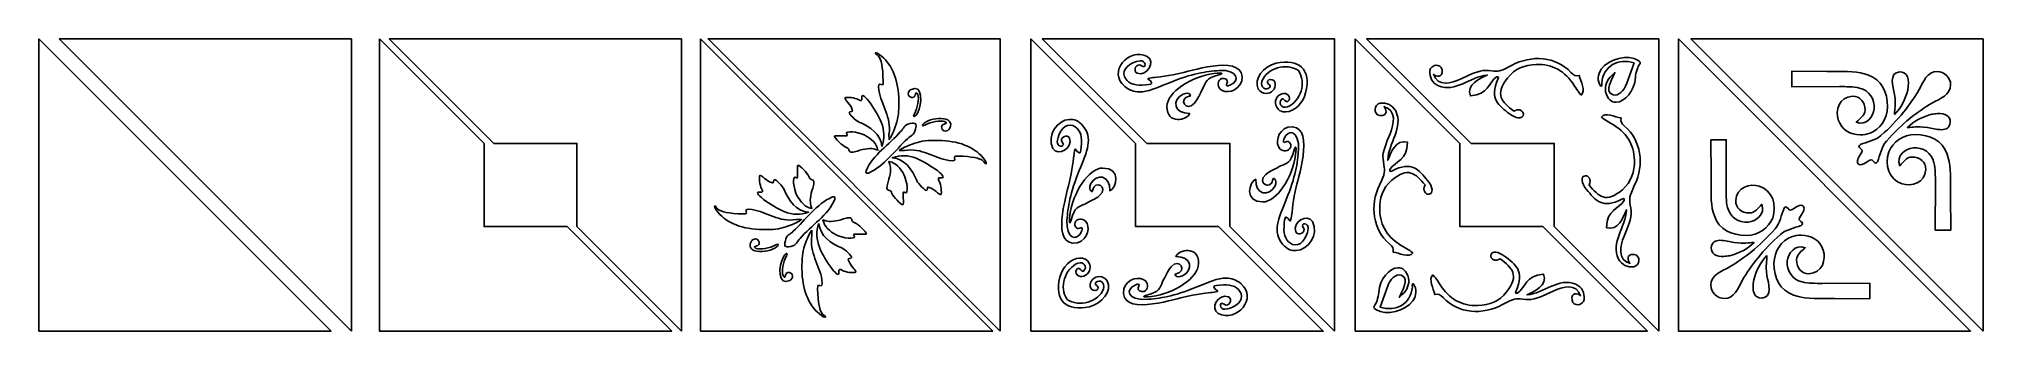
# Model space of a CAD drawing. Header units: centimetres. Extents: x -14 to 9.7, y 2.7 to 6.3.
import ezdxf

# ---------------------------------------------------------------- set-up
doc = ezdxf.new("R2010")
doc.units = ezdxf.units.CM
doc.header["$MEASUREMENT"] = 0
doc.layers.add('Layer 1', color=7, linetype='Continuous')

msp = doc.modelspace()

# ---------------------------------------------------------------- linework, layer by layer
at = {"layer": 'Layer 1'}
for points, knots in [([(-14.02764, 6.28858), (-14.02764, 6.28858), (-14.02764, 2.7167), (-14.02764, 2.7167), (-14.02764, 2.7167), (-12.83699, 2.7167), (-11.64642, 2.7167), (-10.45577, 2.7167), (-10.45577, 2.7167), (-10.45577, 2.7167), (-14.02764, 6.28858), (-14.02764, 6.28858)], [0, 0, 0, 0, 0.25, 0.25, 0.25, 0.25, 0.5, 0.5, 0.5, 0.5, 1, 1, 1, 1]), ([(-10.20773, 2.7167), (-10.20773, 2.7167), (-10.20773, 6.28858), (-10.20773, 6.28858), (-10.20773, 6.28858), (-11.39838, 6.28858), (-12.58896, 6.28858), (-13.77961, 6.28858), (-13.77961, 6.28858), (-13.77961, 6.28858), (-10.20773, 2.7167), (-10.20773, 2.7167)], [0, 0, 0, 0, 0.25, 0.25, 0.25, 0.25, 0.5, 0.5, 0.5, 0.5, 1, 1, 1, 1]), ([(-9.864, 6.28858), (-9.864, 6.28858), (-8.58541, 5.00999), (-8.58541, 5.00999), (-8.58541, 5.00999), (-8.58541, 5.00999), (-8.58541, 3.99529), (-8.58541, 3.99529), (-8.58541, 3.99529), (-8.58541, 3.99529), (-7.57071, 3.99529), (-7.57071, 3.99529), (-7.57071, 3.99529), (-7.57071, 3.99529), (-6.29212, 2.7167), (-6.29212, 2.7167), (-6.29212, 2.7167), (-7.48279, 2.7167), (-8.67333, 2.7167), (-9.864, 2.7167), (-9.864, 2.7167), (-9.864, 2.7167), (-9.864, 6.28858), (-9.864, 6.28858)], [0, 0, 0, 0, 0.14285714, 0.14285714, 0.14285714, 0.14285714, 0.28571429, 0.28571429, 0.28571429, 0.28571429, 0.42857143, 0.42857143, 0.42857143, 0.42857143, 0.57142857, 0.57142857, 0.57142857, 0.57142857, 0.71428571, 0.71428571, 0.71428571, 0.71428571, 1, 1, 1, 1]), ([(-6.17256, 2.7167), (-6.17256, 2.7167), (-7.45115, 3.99529), (-7.45115, 3.99529), (-7.45115, 3.99529), (-7.45115, 3.99529), (-7.45115, 5.00999), (-7.45115, 5.00999), (-7.45115, 5.00999), (-7.45115, 5.00999), (-8.46585, 5.00999), (-8.46585, 5.00999), (-8.46585, 5.00999), (-8.46585, 5.00999), (-9.74444, 6.28858), (-9.74444, 6.28858), (-9.74444, 6.28858), (-8.55376, 6.28858), (-7.36323, 6.28858), (-6.17256, 6.28858), (-6.17256, 6.28858), (-6.17256, 6.28858), (-6.17256, 2.7167), (-6.17256, 2.7167)], [0, 0, 0, 0, 0.14285714, 0.14285714, 0.14285714, 0.14285714, 0.28571429, 0.28571429, 0.28571429, 0.28571429, 0.42857143, 0.42857143, 0.42857143, 0.42857143, 0.57142857, 0.57142857, 0.57142857, 0.57142857, 0.71428571, 0.71428571, 0.71428571, 0.71428571, 1, 1, 1, 1]), ([(-5.93881, 6.28858), (-5.93881, 6.28858), (-5.93881, 2.7167), (-5.93881, 2.7167), (-5.93881, 2.7167), (-4.74817, 2.7167), (-3.55758, 2.7167), (-2.36694, 2.7167), (-2.36694, 2.7167), (-2.36694, 2.7167), (-5.93881, 6.28858), (-5.93881, 6.28858)], [0, 0, 0, 0, 0.25, 0.25, 0.25, 0.25, 0.5, 0.5, 0.5, 0.5, 1, 1, 1, 1]), ([(-2.27622, 2.7167), (-2.27622, 2.7167), (-2.27622, 6.28858), (-2.27622, 6.28858), (-2.27622, 6.28858), (-3.46686, 6.28858), (-4.65745, 6.28858), (-5.84809, 6.28858), (-5.84809, 6.28858), (-5.84809, 6.28858), (-2.27622, 2.7167), (-2.27622, 2.7167)], [0, 0, 0, 0, 0.25, 0.25, 0.25, 0.25, 0.5, 0.5, 0.5, 0.5, 1, 1, 1, 1]), ([(-1.89991, 6.28858), (-1.89991, 6.28858), (-1.89991, 2.7167), (-1.89991, 2.7167), (-1.89991, 2.7167), (-0.70924, 2.7167), (0.48129, 2.7167), (1.67196, 2.7167), (1.67196, 2.7167), (1.67196, 2.7167), (0.39346, 3.99521), (0.39346, 3.99521), (0.39346, 3.99521), (0.39346, 3.99521), (-0.62141, 3.99521), (-0.62141, 3.99521), (-0.62141, 3.99521), (-0.62141, 3.99521), (-0.62141, 5.00937), (-0.62141, 5.00937), (-0.62141, 5.00937), (-0.62141, 5.00937), (-1.89991, 6.28858), (-1.89991, 6.28858)], [0, 0, 0, 0, 0.14285714, 0.14285714, 0.14285714, 0.14285714, 0.28571429, 0.28571429, 0.28571429, 0.28571429, 0.42857143, 0.42857143, 0.42857143, 0.42857143, 0.57142857, 0.57142857, 0.57142857, 0.57142857, 0.71428571, 0.71428571, 0.71428571, 0.71428571, 1, 1, 1, 1]), ([(1.81025, 2.7167), (1.81025, 2.7167), (1.81025, 6.28858), (1.81025, 6.28858), (1.81025, 6.28858), (0.61958, 6.28858), (-0.57095, 6.28858), (-1.76162, 6.28858), (-1.76162, 6.28858), (-1.76162, 6.28858), (-0.48312, 5.01007), (-0.48312, 5.01007), (-0.48312, 5.01007), (-0.48312, 5.01007), (0.53175, 5.01007), (0.53175, 5.01007), (0.53175, 5.01007), (0.53175, 5.01007), (0.53175, 3.99592), (0.53175, 3.99592), (0.53175, 3.99592), (0.53175, 3.99592), (1.81025, 2.7167), (1.81025, 2.7167)], [0, 0, 0, 0, 0.14285714, 0.14285714, 0.14285714, 0.14285714, 0.28571429, 0.28571429, 0.28571429, 0.28571429, 0.42857143, 0.42857143, 0.42857143, 0.42857143, 0.57142857, 0.57142857, 0.57142857, 0.57142857, 0.71428571, 0.71428571, 0.71428571, 0.71428571, 1, 1, 1, 1]), ([(-0.57808, 5.64082), (-0.64032, 5.64127), (-0.69767, 5.66027), (-0.75384, 5.70673), (-0.75384, 5.70673), (-0.96812, 5.88396), (-0.70699, 6.18428), (-0.47816, 6.07313), (-0.47816, 6.07313), (-0.37086, 6.01311), (-0.48276, 5.82359), (-0.60289, 5.86973), (-0.60289, 5.86973), (-0.66406, 5.89323), (-0.60662, 6.0073), (-0.55044, 5.95832), (-0.55044, 5.95832), (-0.48289, 5.91984), (-0.49336, 6.02897), (-0.56462, 6.01998), (-0.56462, 6.01998), (-0.69158, 6.00396), (-0.79236, 5.9175), (-0.75739, 5.83005), (-0.75739, 5.83005), (-0.72638, 5.75252), (-0.64382, 5.717), (-0.54194, 5.72374), (-0.54194, 5.72374), (-0.47211, 5.72836), (-0.43017, 5.73341), (-0.425, 5.74429), (-0.425, 5.74429), (-0.42259, 5.74938), (-0.43699, 5.77633), (-0.45193, 5.78469), (-0.45193, 5.78469), (-0.48415, 5.80271), (-0.48027, 5.80543), (-0.41012, 5.81516), (-0.41012, 5.81516), (-0.36717, 5.82113), (-0.20144, 5.83662), (-0.05364, 5.87399), (-0.05364, 5.87399), (0.09045, 5.90855), (0.73969, 6.112), (0.67633, 5.77264), (0.67633, 5.77264), (0.6325, 5.64013), (0.47027, 5.61334), (0.41127, 5.67484), (0.41127, 5.67484), (0.37195, 5.71422), (0.38106, 5.78482), (0.42757, 5.80241), (0.42757, 5.80241), (0.46988, 5.81841), (0.51681, 5.78678), (0.49561, 5.74571), (0.49561, 5.74571), (0.47655, 5.7088), (0.50508, 5.71269), (0.53033, 5.72232), (0.53033, 5.72232), (0.66948, 5.77543), (0.62235, 5.91573), (0.40347, 5.90163), (0.40347, 5.90163), (0.23522, 5.89078), (0.06917, 5.86587), (-0.20743, 5.75209), (-0.20743, 5.75209), (-0.35673, 5.69067), (-0.47435, 5.64008), (-0.57808, 5.64082)], [0, 0, 0, 0, 0.05, 0.05, 0.05, 0.05, 0.1, 0.1, 0.1, 0.1, 0.15, 0.15, 0.15, 0.15, 0.2, 0.2, 0.2, 0.2, 0.25, 0.25, 0.25, 0.25, 0.3, 0.3, 0.3, 0.3, 0.35, 0.35, 0.35, 0.35, 0.4, 0.4, 0.4, 0.4, 0.45, 0.45, 0.45, 0.45, 0.5, 0.5, 0.5, 0.5, 0.55, 0.55, 0.55, 0.55, 0.6, 0.6, 0.6, 0.6, 0.65, 0.65, 0.65, 0.65, 0.7, 0.7, 0.7, 0.7, 0.75, 0.75, 0.75, 0.75, 0.8, 0.8, 0.8, 0.8, 0.85, 0.85, 0.85, 0.85, 0.9, 0.9, 0.9, 0.9, 1, 1, 1, 1]), ([(2.06443, 6.28858), (2.06443, 6.28858), (2.06443, 2.7167), (2.06443, 2.7167), (2.06443, 2.7167), (3.2551, 2.7167), (4.44563, 2.7167), (5.6363, 2.7167), (5.6363, 2.7167), (5.6363, 2.7167), (4.3578, 3.99521), (4.3578, 3.99521), (4.3578, 3.99521), (4.3578, 3.99521), (3.34293, 3.99521), (3.34293, 3.99521), (3.34293, 3.99521), (3.34293, 3.99521), (3.34293, 5.01007), (3.34293, 5.01007), (3.34293, 5.01007), (3.34293, 5.01007), (2.06443, 6.28858), (2.06443, 6.28858)], [0, 0, 0, 0, 0.14285714, 0.14285714, 0.14285714, 0.14285714, 0.28571429, 0.28571429, 0.28571429, 0.28571429, 0.42857143, 0.42857143, 0.42857143, 0.42857143, 0.57142857, 0.57142857, 0.57142857, 0.57142857, 0.71428571, 0.71428571, 0.71428571, 0.71428571, 1, 1, 1, 1]), ([(5.77459, 2.7167), (5.77459, 2.7167), (5.77459, 6.28858), (5.77459, 6.28858), (5.77459, 6.28858), (4.58392, 6.28858), (3.39339, 6.28858), (2.20272, 6.28858), (2.20272, 6.28858), (2.20272, 6.28858), (3.48122, 5.01007), (3.48122, 5.01007), (3.48122, 5.01007), (3.48122, 5.01007), (4.49609, 5.01007), (4.49609, 5.01007), (4.49609, 5.01007), (4.49609, 5.01007), (4.49609, 3.99521), (4.49609, 3.99521), (4.49609, 3.99521), (4.49609, 3.99521), (5.77459, 2.7167), (5.77459, 2.7167)], [0, 0, 0, 0, 0.14285714, 0.14285714, 0.14285714, 0.14285714, 0.28571429, 0.28571429, 0.28571429, 0.28571429, 0.42857143, 0.42857143, 0.42857143, 0.42857143, 0.57142857, 0.57142857, 0.57142857, 0.57142857, 0.71428571, 0.71428571, 0.71428571, 0.71428571, 1, 1, 1, 1]), ([(6.0134, 6.28858), (6.0134, 6.28858), (6.0134, 2.7167), (6.0134, 2.7167), (6.0134, 2.7167), (7.20404, 2.7167), (8.39463, 2.7167), (9.58528, 2.7167), (9.58528, 2.7167), (9.58528, 2.7167), (6.0134, 6.28858), (6.0134, 6.28858)], [0, 0, 0, 0, 0.25, 0.25, 0.25, 0.25, 0.5, 0.5, 0.5, 0.5, 1, 1, 1, 1]), ([(9.73893, 2.7167), (9.73893, 2.7167), (9.73893, 6.28858), (9.73893, 6.28858), (9.73893, 6.28858), (8.54829, 6.28858), (7.3577, 6.28858), (6.16706, 6.28858), (6.16706, 6.28858), (6.16706, 6.28858), (9.73893, 2.7167), (9.73893, 2.7167)], [0, 0, 0, 0, 0.25, 0.25, 0.25, 0.25, 0.5, 0.5, 0.5, 0.5, 1, 1, 1, 1]), ([(-3.63561, 5.05362), (-3.63561, 5.05362), (-3.63632, 5.12012), (-3.63632, 5.12012), (-3.63632, 5.12012), (-3.60101, 5.33132), (-3.73094, 5.48054), (-3.75932, 5.66001), (-3.75932, 5.66001), (-3.77102, 5.73407), (-3.75828, 5.73901), (-3.73143, 5.73009), (-3.73143, 5.73009), (-3.70513, 5.72136), (-3.7034, 5.73001), (-3.70926, 5.8345), (-3.70926, 5.8345), (-3.7179, 5.98865), (-3.73889, 6.06448), (-3.78148, 6.09407), (-3.78148, 6.09407), (-3.80915, 6.1133), (-3.81093, 6.11709), (-3.79078, 6.11696), (-3.79078, 6.11696), (-3.7769, 6.11687), (-3.73811, 6.08939), (-3.70068, 6.05403), (-3.70068, 6.05403), (-3.57495, 5.93528), (-3.51009, 5.73634), (-3.51476, 5.48196), (-3.51476, 5.48196), (-3.51693, 5.36355), (-3.52715, 5.302), (-3.55909, 5.2138), (-3.55909, 5.2138), (-3.58185, 5.15096), (-3.61578, 5.07877), (-3.63561, 5.05362)], [0, 0, 0, 0, 0.09090909, 0.09090909, 0.09090909, 0.09090909, 0.18181818, 0.18181818, 0.18181818, 0.18181818, 0.27272727, 0.27272727, 0.27272727, 0.27272727, 0.36363636, 0.36363636, 0.36363636, 0.36363636, 0.45454545, 0.45454545, 0.45454545, 0.45454545, 0.54545455, 0.54545455, 0.54545455, 0.54545455, 0.63636364, 0.63636364, 0.63636364, 0.63636364, 0.72727273, 0.72727273, 0.72727273, 0.72727273, 0.81818182, 0.81818182, 0.81818182, 0.81818182, 1, 1, 1, 1]), ([(1.21565, 5.39561), (1.19123, 5.39443), (1.16624, 5.39904), (1.14265, 5.41049), (1.14265, 5.41049), (1.10929, 5.43046), (1.08967, 5.46876), (1.08879, 5.50759), (1.08879, 5.50759), (1.08811, 5.53778), (1.0987, 5.56888), (1.12281, 5.59121), (1.12281, 5.59121), (1.17058, 5.63547), (1.26024, 5.63213), (1.2603, 5.55861), (1.2603, 5.55861), (1.26032, 5.53032), (1.2273, 5.50478), (1.2036, 5.53593), (1.2036, 5.53593), (1.18793, 5.55653), (1.17428, 5.56044), (1.16462, 5.55294), (1.16462, 5.55294), (1.11521, 5.50135), (1.16253, 5.4357), (1.23691, 5.45656), (1.23691, 5.45656), (1.39556, 5.52928), (1.47223, 5.75157), (1.36873, 5.90163), (1.36873, 5.90163), (1.22331, 6.00018), (0.98527, 5.93609), (0.92366, 5.76981), (0.92366, 5.76981), (0.9028, 5.69542), (0.96845, 5.6481), (1.02005, 5.69752), (1.02005, 5.69752), (1.02755, 5.70718), (1.02363, 5.72083), (1.00304, 5.7365), (1.00304, 5.7365), (0.97189, 5.7602), (0.99743, 5.79322), (1.02572, 5.79319), (1.02572, 5.79319), (1.09924, 5.79313), (1.10257, 5.70347), (1.05832, 5.6557), (1.05832, 5.6557), (1.03598, 5.6316), (1.00489, 5.62101), (0.97469, 5.62169), (0.97469, 5.62169), (0.93587, 5.62256), (0.89756, 5.64218), (0.8776, 5.67555), (0.8776, 5.67555), (0.81653, 5.80135), (0.94167, 5.95335), (1.09659, 5.99021), (1.09659, 5.99021), (1.37019, 6.05316), (1.53414, 5.91929), (1.45732, 5.62948), (1.45732, 5.62948), (1.42737, 5.50361), (1.32146, 5.40072), (1.21565, 5.39561)], [0, 0, 0, 0, 0.05263158, 0.05263158, 0.05263158, 0.05263158, 0.10526316, 0.10526316, 0.10526316, 0.10526316, 0.15789474, 0.15789474, 0.15789474, 0.15789474, 0.21052632, 0.21052632, 0.21052632, 0.21052632, 0.26315789, 0.26315789, 0.26315789, 0.26315789, 0.31578947, 0.31578947, 0.31578947, 0.31578947, 0.36842105, 0.36842105, 0.36842105, 0.36842105, 0.42105263, 0.42105263, 0.42105263, 0.42105263, 0.47368421, 0.47368421, 0.47368421, 0.47368421, 0.52631579, 0.52631579, 0.52631579, 0.52631579, 0.57894737, 0.57894737, 0.57894737, 0.57894737, 0.63157895, 0.63157895, 0.63157895, 0.63157895, 0.68421053, 0.68421053, 0.68421053, 0.68421053, 0.73684211, 0.73684211, 0.73684211, 0.73684211, 0.78947368, 0.78947368, 0.78947368, 0.78947368, 0.84210526, 0.84210526, 0.84210526, 0.84210526, 0.89473684, 0.89473684, 0.89473684, 0.89473684, 1, 1, 1, 1]), ([(4.07512, 5.32403), (4.05189, 5.32177), (4.01902, 5.32982), (3.97519, 5.3545), (3.97519, 5.3545), (3.84653, 5.45383), (3.70555, 5.526), (3.79235, 5.75563), (3.79235, 5.75563), (3.81799, 5.82349), (3.82806, 5.82894), (3.79164, 5.82509), (3.79164, 5.82509), (3.6885, 5.75059), (3.6951, 5.60603), (3.47201, 5.59192), (3.47201, 5.59192), (3.41985, 5.73553), (3.58761, 5.80074), (3.67683, 5.84564), (3.67683, 5.84564), (3.45999, 5.82615), (3.29341, 5.62796), (3.0801, 5.71594), (3.0801, 5.71594), (3.00109, 5.74853), (2.97213, 5.82091), (2.97733, 5.90021), (2.97733, 5.90021), (2.98208, 5.97256), (3.11209, 5.99811), (3.12545, 5.91084), (3.12545, 5.91084), (3.14127, 5.8075), (3.04876, 5.82928), (3.01986, 5.85556), (3.01986, 5.85556), (3.07272, 5.70105), (3.23558, 5.74382), (3.35778, 5.80015), (3.35778, 5.80015), (3.59192, 5.91453), (3.61672, 5.90729), (3.7314, 5.89666), (3.7314, 5.89666), (3.81402, 5.88901), (3.82789, 5.88355), (3.97448, 5.96328), (3.97448, 5.96328), (4.21638, 6.09732), (4.51903, 6.07417), (4.70091, 5.87895), (4.70091, 5.87895), (4.73566, 5.84164), (4.75927, 5.83263), (4.80296, 5.84139), (4.80296, 5.84139), (4.81754, 5.7691), (4.88568, 5.65141), (4.82635, 5.60255), (4.82635, 5.60255), (4.81684, 5.60712), (4.78061, 5.65603), (4.74555, 5.71098), (4.74555, 5.71098), (4.62364, 5.90207), (4.47429, 5.98103), (4.2771, 5.97604), (4.2771, 5.97604), (4.1339, 5.97241), (4.01642, 5.92785), (3.92487, 5.80949), (3.92487, 5.80949), (3.76493, 5.6027), (3.85633, 5.5147), (4.00354, 5.40624), (4.00354, 5.40624), (4.11696, 5.46694), (4.15806, 5.33209), (4.07512, 5.32403)], [0, 0, 0, 0, 0.04761905, 0.04761905, 0.04761905, 0.04761905, 0.0952381, 0.0952381, 0.0952381, 0.0952381, 0.14285714, 0.14285714, 0.14285714, 0.14285714, 0.19047619, 0.19047619, 0.19047619, 0.19047619, 0.23809524, 0.23809524, 0.23809524, 0.23809524, 0.28571429, 0.28571429, 0.28571429, 0.28571429, 0.33333333, 0.33333333, 0.33333333, 0.33333333, 0.38095238, 0.38095238, 0.38095238, 0.38095238, 0.42857143, 0.42857143, 0.42857143, 0.42857143, 0.47619048, 0.47619048, 0.47619048, 0.47619048, 0.52380952, 0.52380952, 0.52380952, 0.52380952, 0.57142857, 0.57142857, 0.57142857, 0.57142857, 0.61904762, 0.61904762, 0.61904762, 0.61904762, 0.66666667, 0.66666667, 0.66666667, 0.66666667, 0.71428571, 0.71428571, 0.71428571, 0.71428571, 0.76190476, 0.76190476, 0.76190476, 0.76190476, 0.80952381, 0.80952381, 0.80952381, 0.80952381, 0.85714286, 0.85714286, 0.85714286, 0.85714286, 0.9047619, 0.9047619, 0.9047619, 0.9047619, 1, 1, 1, 1]), ([(5.25299, 5.51325), (5.19849, 5.5127), (5.14901, 5.54926), (5.12329, 5.64011), (5.12329, 5.64011), (5.11251, 5.71641), (5.1393, 5.78666), (5.20054, 5.8428), (5.20054, 5.8428), (5.20054, 5.8428), (5.23739, 5.87753), (5.23739, 5.87753), (5.23739, 5.87753), (5.20954, 5.79726), (5.09845, 5.65124), (5.21543, 5.60326), (5.21543, 5.60326), (5.28275, 5.58984), (5.34437, 5.64381), (5.38268, 5.74925), (5.38268, 5.74925), (5.38268, 5.74925), (5.47198, 5.99588), (5.47198, 5.99588), (5.47198, 5.99588), (5.27642, 6.05509), (5.09615, 5.9599), (5.07652, 5.74925), (5.07652, 5.74925), (5.08109, 5.72186), (5.07665, 5.70447), (5.06589, 5.70886), (5.06589, 5.70886), (5.01904, 5.77703), (5.02659, 5.85109), (5.07085, 5.91863), (5.07085, 5.91863), (5.16317, 6.04828), (5.39922, 6.10436), (5.52229, 6.02565), (5.52229, 6.02565), (5.55273, 6.00619), (5.55384, 6.00005), (5.53576, 5.97179), (5.53576, 5.97179), (5.52454, 5.95425), (5.49211, 5.88485), (5.48828, 5.81516), (5.48828, 5.81516), (5.47932, 5.6525), (5.35702, 5.51431), (5.25299, 5.51325)], [0, 0, 0, 0, 0.07142857, 0.07142857, 0.07142857, 0.07142857, 0.14285714, 0.14285714, 0.14285714, 0.14285714, 0.21428571, 0.21428571, 0.21428571, 0.21428571, 0.28571429, 0.28571429, 0.28571429, 0.28571429, 0.35714286, 0.35714286, 0.35714286, 0.35714286, 0.42857143, 0.42857143, 0.42857143, 0.42857143, 0.5, 0.5, 0.5, 0.5, 0.57142857, 0.57142857, 0.57142857, 0.57142857, 0.64285714, 0.64285714, 0.64285714, 0.64285714, 0.71428571, 0.71428571, 0.71428571, 0.71428571, 0.78571429, 0.78571429, 0.78571429, 0.78571429, 0.85714286, 0.85714286, 0.85714286, 0.85714286, 1, 1, 1, 1]), ([(-3.3321, 5.33925), (-3.33968, 5.34096), (-3.33159, 5.35934), (-3.31208, 5.40074), (-3.31208, 5.40074), (-3.27491, 5.4796), (-3.2659, 5.59404), (-3.29206, 5.62171), (-3.29206, 5.62171), (-3.30378, 5.63411), (-3.30713, 5.63137), (-3.31422, 5.60526), (-3.31422, 5.60526), (-3.32141, 5.57879), (-3.33584, 5.56843), (-3.36213, 5.57308), (-3.36213, 5.57308), (-3.41047, 5.58164), (-3.41331, 5.64669), (-3.36571, 5.67105), (-3.36571, 5.67105), (-3.22323, 5.74395), (-3.22203, 5.49425), (-3.2892, 5.38001), (-3.2892, 5.38001), (-3.3, 5.36478), (-3.30898, 5.34572), (-3.32781, 5.33996), (-3.32781, 5.33996), (-3.32955, 5.33956), (-3.33102, 5.339), (-3.3321, 5.33925)], [0, 0, 0, 0, 0.11111111, 0.11111111, 0.11111111, 0.11111111, 0.22222222, 0.22222222, 0.22222222, 0.22222222, 0.33333333, 0.33333333, 0.33333333, 0.33333333, 0.44444444, 0.44444444, 0.44444444, 0.44444444, 0.55555556, 0.55555556, 0.55555556, 0.55555556, 0.66666667, 0.66666667, 0.66666667, 0.66666667, 0.77777778, 0.77777778, 0.77777778, 0.77777778, 1, 1, 1, 1]), ([(-0.11034, 5.30419), (-0.17759, 5.30657), (-0.24141, 5.34799), (-0.2379, 5.46365), (-0.2379, 5.46365), (-0.24013, 5.63485), (0.06121, 5.83089), (0.33615, 5.86548), (0.33615, 5.86548), (0.46233, 5.88136), (0.46589, 5.86397), (0.34252, 5.8343), (0.34252, 5.8343), (0.22258, 5.79357), (0.23185, 5.73096), (0.1859, 5.65429), (0.1859, 5.65429), (0.15429, 5.60122), (0.15197, 5.56999), (0.09802, 5.50262), (0.09802, 5.50262), (-0.00536, 5.38278), (-0.10434, 5.56694), (0.03424, 5.58838), (0.03424, 5.58838), (0.0658, 5.57915), (0.0462, 5.64925), (-0.04088, 5.6146), (-0.04088, 5.6146), (-0.18438, 5.5407), (-0.15006, 5.3721), (0.03849, 5.3786), (0.03849, 5.3786), (0.0282, 5.3385), (-0.04308, 5.3018), (-0.11034, 5.30419)], [0, 0, 0, 0, 0.1, 0.1, 0.1, 0.1, 0.2, 0.2, 0.2, 0.2, 0.3, 0.3, 0.3, 0.3, 0.4, 0.4, 0.4, 0.4, 0.5, 0.5, 0.5, 0.5, 0.6, 0.6, 0.6, 0.6, 0.7, 0.7, 0.7, 0.7, 0.8, 0.8, 0.8, 0.8, 1, 1, 1, 1]), ([(8.23724, 5.11512), (8.11784, 5.11499), (8.00803, 5.1747), (7.96765, 5.30104), (7.96765, 5.30104), (7.93084, 5.40672), (7.97494, 5.5795), (8.14428, 5.58779), (8.14428, 5.58779), (8.23387, 5.58779), (8.29516, 5.51863), (8.29516, 5.41831), (8.29516, 5.41831), (8.29067, 5.34954), (8.23611, 5.31283), (8.18862, 5.26958), (8.18862, 5.26958), (8.31038, 5.21737), (8.39883, 5.34606), (8.40743, 5.4319), (8.40743, 5.4319), (8.41548, 5.55503), (8.34843, 5.65652), (8.22723, 5.6879), (8.22723, 5.6879), (8.1484, 5.70832), (8.06384, 5.70351), (7.98195, 5.70506), (7.98195, 5.70506), (7.98195, 5.70506), (7.39916, 5.70292), (7.39916, 5.70292), (7.39916, 5.70292), (7.39916, 5.70292), (7.39916, 5.79803), (7.39916, 5.79803), (7.39916, 5.79803), (7.39916, 5.79803), (7.39916, 5.89313), (7.39916, 5.89313), (7.39916, 5.89313), (7.39916, 5.89313), (7.82893, 5.88813), (7.82893, 5.88813), (7.82893, 5.88813), (8.11665, 5.89078), (8.20351, 5.89221), (8.33092, 5.84737), (8.33092, 5.84737), (8.49841, 5.78842), (8.57008, 5.63914), (8.56976, 5.45836), (8.56976, 5.45836), (8.56949, 5.30716), (8.47748, 5.18487), (8.35738, 5.13514), (8.35738, 5.13514), (8.31753, 5.12212), (8.27704, 5.11516), (8.23724, 5.11512)], [0, 0, 0, 0, 0.0625, 0.0625, 0.0625, 0.0625, 0.125, 0.125, 0.125, 0.125, 0.1875, 0.1875, 0.1875, 0.1875, 0.25, 0.25, 0.25, 0.25, 0.3125, 0.3125, 0.3125, 0.3125, 0.375, 0.375, 0.375, 0.375, 0.4375, 0.4375, 0.4375, 0.4375, 0.5, 0.5, 0.5, 0.5, 0.5625, 0.5625, 0.5625, 0.5625, 0.625, 0.625, 0.625, 0.625, 0.6875, 0.6875, 0.6875, 0.6875, 0.75, 0.75, 0.75, 0.75, 0.8125, 0.8125, 0.8125, 0.8125, 0.875, 0.875, 0.875, 0.875, 1, 1, 1, 1]), ([(8.23653, 4.75113), (8.22769, 4.75181), (8.21966, 4.75532), (8.21293, 4.76258), (8.21293, 4.76258), (8.18608, 4.79153), (8.21511, 4.83675), (8.23653, 4.87055), (8.23653, 4.87055), (8.26218, 4.90946), (8.27456, 4.92839), (8.24082, 4.94778), (8.24082, 4.94778), (8.21385, 4.96328), (8.2173, 4.98584), (8.23867, 4.9957), (8.23867, 4.9957), (8.32061, 5.03349), (8.41773, 5.04219), (8.48967, 5.10653), (8.48967, 5.10653), (8.70922, 5.30032), (8.8487, 5.48399), (8.95734, 5.6686), (8.95734, 5.6686), (9.00589, 5.76093), (9.05712, 5.89158), (9.17687, 5.89099), (9.17687, 5.89099), (9.26428, 5.89056), (9.34203, 5.81476), (9.34206, 5.72652), (9.34206, 5.72652), (9.3421, 5.60673), (9.21128, 5.55554), (9.11895, 5.50699), (9.11895, 5.50699), (8.93434, 5.39835), (8.75067, 5.25815), (8.55689, 5.0386), (8.55689, 5.0386), (8.49254, 4.96667), (8.48384, 4.86954), (8.44605, 4.7876), (8.44605, 4.7876), (8.43619, 4.76623), (8.41364, 4.7635), (8.39814, 4.79046), (8.39814, 4.79046), (8.37874, 4.82421), (8.35982, 4.81182), (8.32091, 4.78617), (8.32091, 4.78617), (8.29637, 4.77175), (8.26306, 4.74912), (8.23653, 4.75113)], [0, 0, 0, 0, 0.06666667, 0.06666667, 0.06666667, 0.06666667, 0.13333333, 0.13333333, 0.13333333, 0.13333333, 0.2, 0.2, 0.2, 0.2, 0.26666667, 0.26666667, 0.26666667, 0.26666667, 0.33333333, 0.33333333, 0.33333333, 0.33333333, 0.4, 0.4, 0.4, 0.4, 0.46666667, 0.46666667, 0.46666667, 0.46666667, 0.53333333, 0.53333333, 0.53333333, 0.53333333, 0.6, 0.6, 0.6, 0.6, 0.66666667, 0.66666667, 0.66666667, 0.66666667, 0.73333333, 0.73333333, 0.73333333, 0.73333333, 0.8, 0.8, 0.8, 0.8, 0.86666667, 0.86666667, 0.86666667, 0.86666667, 1, 1, 1, 1]), ([(8.65557, 5.36325), (8.65587, 5.44514), (8.67581, 5.46403), (8.65629, 5.60924), (8.65629, 5.60924), (8.63746, 5.70339), (8.58115, 5.87523), (8.71993, 5.88598), (8.71993, 5.88598), (8.81087, 5.89227), (8.84449, 5.78948), (8.81718, 5.66216), (8.81718, 5.66216), (8.78742, 5.5493), (8.73879, 5.44638), (8.65557, 5.36325)], [0, 0, 0, 0, 0.2, 0.2, 0.2, 0.2, 0.4, 0.4, 0.4, 0.4, 0.6, 0.6, 0.6, 0.6, 1, 1, 1, 1]), ([(-3.72326, 4.97312), (-3.7341, 5.12321), (-3.86542, 5.21476), (-4.00143, 5.27202), (-4.00143, 5.27202), (-4.04674, 5.29361), (-4.12292, 5.36762), (-4.12228, 5.39073), (-4.12228, 5.39073), (-4.12214, 5.39562), (-4.1097, 5.39984), (-4.09582, 5.40074), (-4.09582, 5.40074), (-4.07475, 5.40211), (-4.07518, 5.41035), (-4.09582, 5.44937), (-4.09582, 5.44937), (-4.10942, 5.47508), (-4.13452, 5.50995), (-4.15088, 5.52731), (-4.15088, 5.52731), (-4.16724, 5.54468), (-4.1759, 5.56259), (-4.17162, 5.56664), (-4.17162, 5.56664), (-4.15622, 5.58121), (-4.04328, 5.56808), (-4.01215, 5.54805), (-4.01215, 5.54805), (-3.97629, 5.52497), (-3.96467, 5.52986), (-3.9671, 5.56736), (-3.9671, 5.56736), (-3.97027, 5.61613), (-3.94021, 5.60095), (-3.87986, 5.52374), (-3.87986, 5.52374), (-3.76707, 5.36066), (-3.64219, 5.17559), (-3.72326, 4.97312)], [0, 0, 0, 0, 0.09090909, 0.09090909, 0.09090909, 0.09090909, 0.18181818, 0.18181818, 0.18181818, 0.18181818, 0.27272727, 0.27272727, 0.27272727, 0.27272727, 0.36363636, 0.36363636, 0.36363636, 0.36363636, 0.45454545, 0.45454545, 0.45454545, 0.45454545, 0.54545455, 0.54545455, 0.54545455, 0.54545455, 0.63636364, 0.63636364, 0.63636364, 0.63636364, 0.72727273, 0.72727273, 0.72727273, 0.72727273, 0.81818182, 0.81818182, 0.81818182, 0.81818182, 1, 1, 1, 1]), ([(2.55839, 5.40908), (2.65776, 5.20082), (2.46906, 5.02354), (2.4613, 4.80597), (2.4613, 4.80597), (2.50132, 4.89748), (2.55675, 5.06859), (2.70297, 5.02425), (2.70297, 5.02425), (2.70092, 4.80072), (2.55634, 4.79958), (2.48752, 4.69257), (2.48752, 4.69257), (2.48564, 4.65599), (2.49061, 4.66614), (2.55698, 4.69541), (2.55698, 4.69541), (2.78159, 4.79447), (2.8612, 4.65765), (2.96732, 4.53453), (2.96732, 4.53453), (3.09083, 4.34053), (2.84726, 4.35419), (2.917, 4.50335), (2.917, 4.50335), (2.80075, 4.64449), (2.70806, 4.73091), (2.5102, 4.56005), (2.5102, 4.56005), (2.39696, 4.46225), (2.35869, 4.3425), (2.36279, 4.19932), (2.36279, 4.19932), (2.36844, 4.00214), (2.45668, 3.85858), (2.65407, 3.74716), (2.65407, 3.74716), (2.71083, 3.71512), (2.76168, 3.68129), (2.76675, 3.67204), (2.76675, 3.67204), (2.72117, 3.61016), (2.59947, 3.67201), (2.5265, 3.68267), (2.5265, 3.68267), (2.53289, 3.72676), (2.52311, 3.7499), (2.48398, 3.7826), (2.48398, 3.7826), (2.27923, 3.95367), (2.23917, 4.25315), (2.35996, 4.50193), (2.35996, 4.50193), (2.43166, 4.65261), (2.42521, 4.66647), (2.41311, 4.74856), (2.41311, 4.74856), (2.39631, 4.8625), (2.38749, 4.88787), (2.48907, 5.12785), (2.48907, 5.12785), (2.53873, 5.25291), (2.57237, 5.41708), (2.41524, 5.46152), (2.41524, 5.46152), (2.44304, 5.43408), (2.46966, 5.34287), (2.36563, 5.35309), (2.36563, 5.35309), (2.27776, 5.36172), (2.29647, 5.49256), (2.36846, 5.50121), (2.36846, 5.50121), (2.45082, 5.51333), (2.51491, 5.47809), (2.55839, 5.40908)], [0, 0, 0, 0, 0.05, 0.05, 0.05, 0.05, 0.1, 0.1, 0.1, 0.1, 0.15, 0.15, 0.15, 0.15, 0.2, 0.2, 0.2, 0.2, 0.25, 0.25, 0.25, 0.25, 0.3, 0.3, 0.3, 0.3, 0.35, 0.35, 0.35, 0.35, 0.4, 0.4, 0.4, 0.4, 0.45, 0.45, 0.45, 0.45, 0.5, 0.5, 0.5, 0.5, 0.55, 0.55, 0.55, 0.55, 0.6, 0.6, 0.6, 0.6, 0.65, 0.65, 0.65, 0.65, 0.7, 0.7, 0.7, 0.7, 0.75, 0.75, 0.75, 0.75, 0.8, 0.8, 0.8, 0.8, 0.85, 0.85, 0.85, 0.85, 0.9, 0.9, 0.9, 0.9, 1, 1, 1, 1]), ([(-3.90234, 4.64673), (-3.91508, 4.64701), (-3.92076, 4.65408), (-3.91664, 4.67534), (-3.91664, 4.67534), (-3.83508, 4.87556), (-3.62742, 4.99552), (-3.4933, 5.15588), (-3.4933, 5.15588), (-3.45392, 5.19323), (-3.45367, 5.23847), (-3.37889, 5.25241), (-3.37889, 5.25241), (-3.30441, 5.26609), (-3.29639, 5.2574), (-3.31238, 5.18376), (-3.31238, 5.18376), (-3.32633, 5.10898), (-3.37157, 5.10802), (-3.40892, 5.06863), (-3.40892, 5.06863), (-3.5623, 4.92471), (-3.6903, 4.73544), (-3.88732, 4.64816), (-3.88732, 4.64816), (-3.89306, 4.64703), (-3.89809, 4.64664), (-3.90234, 4.64673)], [0, 0, 0, 0, 0.125, 0.125, 0.125, 0.125, 0.25, 0.25, 0.25, 0.25, 0.375, 0.375, 0.375, 0.375, 0.5, 0.5, 0.5, 0.5, 0.625, 0.625, 0.625, 0.625, 0.75, 0.75, 0.75, 0.75, 1, 1, 1, 1]), ([(-2.94881, 5.16262), (-2.96933, 5.16363), (-2.98744, 5.17635), (-2.99172, 5.20052), (-2.99172, 5.20052), (-2.99637, 5.22681), (-2.98601, 5.24053), (-2.95954, 5.24771), (-2.95954, 5.24771), (-2.93343, 5.2548), (-2.92998, 5.25816), (-2.94238, 5.26988), (-2.94238, 5.26988), (-2.97004, 5.29604), (-3.0852, 5.28703), (-3.16406, 5.24986), (-3.16406, 5.24986), (-3.21813, 5.22437), (-3.23276, 5.21929), (-3.22269, 5.24199), (-3.22269, 5.24199), (-3.14421, 5.33783), (-2.81097, 5.35729), (-2.89375, 5.19551), (-2.89375, 5.19551), (-2.90593, 5.17171), (-2.9283, 5.16161), (-2.94881, 5.16262)], [0, 0, 0, 0, 0.125, 0.125, 0.125, 0.125, 0.25, 0.25, 0.25, 0.25, 0.375, 0.375, 0.375, 0.375, 0.5, 0.5, 0.5, 0.5, 0.625, 0.625, 0.625, 0.625, 0.75, 0.75, 0.75, 0.75, 1, 1, 1, 1]), ([(-1.43146, 5.3049), (-1.37405, 5.30858), (-1.31476, 5.28579), (-1.26491, 5.22552), (-1.26491, 5.22552), (-1.14103, 5.07573), (-1.212, 4.918), (-1.31027, 4.67911), (-1.31027, 4.67911), (-1.42405, 4.40251), (-1.44896, 4.23646), (-1.45981, 4.0682), (-1.45981, 4.0682), (-1.47391, 3.84933), (-1.33361, 3.8022), (-1.2805, 3.94135), (-1.2805, 3.94135), (-1.27087, 3.9666), (-1.26698, 3.99513), (-1.30389, 3.97607), (-1.30389, 3.97607), (-1.34496, 3.95487), (-1.37659, 4.0018), (-1.36059, 4.04411), (-1.36059, 4.04411), (-1.343, 4.09061), (-1.2724, 4.09973), (-1.23302, 4.06041), (-1.23302, 4.06041), (-1.17152, 4.00141), (-1.19831, 3.83918), (-1.33082, 3.79535), (-1.33082, 3.79535), (-1.67018, 3.73198), (-1.46673, 4.38123), (-1.43217, 4.52532), (-1.43217, 4.52532), (-1.3948, 4.67312), (-1.38002, 4.83885), (-1.37405, 4.8818), (-1.37405, 4.8818), (-1.36431, 4.95195), (-1.36089, 4.95583), (-1.34287, 4.92361), (-1.34287, 4.92361), (-1.33451, 4.90867), (-1.30756, 4.89427), (-1.30247, 4.89668), (-1.30247, 4.89668), (-1.29159, 4.90185), (-1.28725, 4.94379), (-1.28263, 5.01362), (-1.28263, 5.01362), (-1.27589, 5.1155), (-1.3107, 5.19736), (-1.38823, 5.22836), (-1.38823, 5.22836), (-1.47568, 5.26333), (-1.56214, 5.16325), (-1.57816, 5.0363), (-1.57816, 5.0363), (-1.58715, 4.96504), (-1.47802, 4.95456), (-1.5165, 5.02212), (-1.5165, 5.02212), (-1.56548, 5.0783), (-1.45141, 5.13574), (-1.42791, 5.07457), (-1.42791, 5.07457), (-1.38177, 4.95444), (-1.57129, 4.84254), (-1.63131, 4.94983), (-1.63131, 4.94983), (-1.7112, 5.11431), (-1.57818, 5.29549), (-1.43146, 5.3049)], [0, 0, 0, 0, 0.05, 0.05, 0.05, 0.05, 0.1, 0.1, 0.1, 0.1, 0.15, 0.15, 0.15, 0.15, 0.2, 0.2, 0.2, 0.2, 0.25, 0.25, 0.25, 0.25, 0.3, 0.3, 0.3, 0.3, 0.35, 0.35, 0.35, 0.35, 0.4, 0.4, 0.4, 0.4, 0.45, 0.45, 0.45, 0.45, 0.5, 0.5, 0.5, 0.5, 0.55, 0.55, 0.55, 0.55, 0.6, 0.6, 0.6, 0.6, 0.65, 0.65, 0.65, 0.65, 0.7, 0.7, 0.7, 0.7, 0.75, 0.75, 0.75, 0.75, 0.8, 0.8, 0.8, 0.8, 0.85, 0.85, 0.85, 0.85, 0.9, 0.9, 0.9, 0.9, 1, 1, 1, 1]), ([(1.3418, 3.70039), (1.28439, 3.69671), (1.2251, 3.7195), (1.17525, 3.77976), (1.17525, 3.77976), (1.05137, 3.92955), (1.12234, 4.08729), (1.22061, 4.32617), (1.22061, 4.32617), (1.3344, 4.60277), (1.3593, 4.76882), (1.37015, 4.93708), (1.37015, 4.93708), (1.38426, 5.15596), (1.24395, 5.20308), (1.19085, 5.06394), (1.19085, 5.06394), (1.18121, 5.03869), (1.17732, 5.01015), (1.21423, 5.02921), (1.21423, 5.02921), (1.2553, 5.05042), (1.28693, 5.00348), (1.27093, 4.96117), (1.27093, 4.96117), (1.25334, 4.91467), (1.18274, 4.90555), (1.14336, 4.94487), (1.14336, 4.94487), (1.08187, 5.00387), (1.10866, 5.1661), (1.24116, 5.20993), (1.24116, 5.20993), (1.58052, 5.2733), (1.37707, 4.62405), (1.34251, 4.47996), (1.34251, 4.47996), (1.30514, 4.33217), (1.29036, 4.16643), (1.2844, 4.12348), (1.2844, 4.12348), (1.27466, 4.05334), (1.27124, 4.04945), (1.25321, 4.08167), (1.25321, 4.08167), (1.24485, 4.09661), (1.2179, 4.11102), (1.21282, 4.1086), (1.21282, 4.1086), (1.20193, 4.10343), (1.19759, 4.0615), (1.19297, 3.99166), (1.19297, 3.99166), (1.18623, 3.88978), (1.22105, 3.80793), (1.29857, 3.77693), (1.29857, 3.77693), (1.38602, 3.74196), (1.47248, 3.84203), (1.4885, 3.96899), (1.4885, 3.96899), (1.49749, 4.04024), (1.38836, 4.05072), (1.42684, 3.98316), (1.42684, 3.98316), (1.47582, 3.92698), (1.36175, 3.86955), (1.33826, 3.93072), (1.33826, 3.93072), (1.29211, 4.05085), (1.48163, 4.16275), (1.54165, 4.05545), (1.54165, 4.05545), (1.62154, 3.89098), (1.48852, 3.70979), (1.3418, 3.70039)], [0, 0, 0, 0, 0.05, 0.05, 0.05, 0.05, 0.1, 0.1, 0.1, 0.1, 0.15, 0.15, 0.15, 0.15, 0.2, 0.2, 0.2, 0.2, 0.25, 0.25, 0.25, 0.25, 0.3, 0.3, 0.3, 0.3, 0.35, 0.35, 0.35, 0.35, 0.4, 0.4, 0.4, 0.4, 0.45, 0.45, 0.45, 0.45, 0.5, 0.5, 0.5, 0.5, 0.55, 0.55, 0.55, 0.55, 0.6, 0.6, 0.6, 0.6, 0.65, 0.65, 0.65, 0.65, 0.7, 0.7, 0.7, 0.7, 0.75, 0.75, 0.75, 0.75, 0.8, 0.8, 0.8, 0.8, 0.85, 0.85, 0.85, 0.85, 0.9, 0.9, 0.9, 0.9, 1, 1, 1, 1]), ([(5.28063, 3.59621), (5.18126, 3.80446), (5.36996, 3.98174), (5.37772, 4.19932), (5.37772, 4.19932), (5.3377, 4.1078), (5.28227, 3.93669), (5.13605, 3.98103), (5.13605, 3.98103), (5.1381, 4.20456), (5.28268, 4.20571), (5.3515, 4.31271), (5.3515, 4.31271), (5.35338, 4.34929), (5.34841, 4.33915), (5.28204, 4.30987), (5.28204, 4.30987), (5.05743, 4.21081), (4.97782, 4.34763), (4.8717, 4.47075), (4.8717, 4.47075), (4.74819, 4.66475), (4.99176, 4.65109), (4.92202, 4.50193), (4.92202, 4.50193), (5.03827, 4.36079), (5.13096, 4.27437), (5.32882, 4.44524), (5.32882, 4.44524), (5.44206, 4.54303), (5.48033, 4.66278), (5.47623, 4.80597), (5.47623, 4.80597), (5.47058, 5.00314), (5.38234, 5.1467), (5.18495, 5.25812), (5.18495, 5.25812), (5.12819, 5.29016), (5.07734, 5.324), (5.07227, 5.33324), (5.07227, 5.33324), (5.11785, 5.39512), (5.23955, 5.33328), (5.31252, 5.32261), (5.31252, 5.32261), (5.30613, 5.27852), (5.31591, 5.25538), (5.35504, 5.22269), (5.35504, 5.22269), (5.55979, 5.05161), (5.59985, 4.75213), (5.47906, 4.50335), (5.47906, 4.50335), (5.40736, 4.35267), (5.41381, 4.33882), (5.42591, 4.25672), (5.42591, 4.25672), (5.44271, 4.14279), (5.45153, 4.11741), (5.34995, 3.87743), (5.34995, 3.87743), (5.30029, 3.75237), (5.26665, 3.58821), (5.42379, 3.54376), (5.42379, 3.54376), (5.39598, 3.5712), (5.36936, 3.66242), (5.47339, 3.65219), (5.47339, 3.65219), (5.56126, 3.64356), (5.54255, 3.51272), (5.47056, 3.50408), (5.47056, 3.50408), (5.3882, 3.49195), (5.32411, 3.52719), (5.28063, 3.59621)], [0, 0, 0, 0, 0.05, 0.05, 0.05, 0.05, 0.1, 0.1, 0.1, 0.1, 0.15, 0.15, 0.15, 0.15, 0.2, 0.2, 0.2, 0.2, 0.25, 0.25, 0.25, 0.25, 0.3, 0.3, 0.3, 0.3, 0.35, 0.35, 0.35, 0.35, 0.4, 0.4, 0.4, 0.4, 0.45, 0.45, 0.45, 0.45, 0.5, 0.5, 0.5, 0.5, 0.55, 0.55, 0.55, 0.55, 0.6, 0.6, 0.6, 0.6, 0.65, 0.65, 0.65, 0.65, 0.7, 0.7, 0.7, 0.7, 0.75, 0.75, 0.75, 0.75, 0.8, 0.8, 0.8, 0.8, 0.85, 0.85, 0.85, 0.85, 0.9, 0.9, 0.9, 0.9, 1, 1, 1, 1]), ([(9.22979, 5.17876), (9.17369, 5.17781), (9.10667, 5.19652), (9.0596, 5.20593), (9.0596, 5.20593), (8.91438, 5.22546), (8.89549, 5.20552), (8.81361, 5.20522), (8.81361, 5.20522), (8.89673, 5.28843), (8.99966, 5.33706), (9.11251, 5.36683), (9.11251, 5.36683), (9.13639, 5.37195), (9.15955, 5.37454), (9.18116, 5.37541), (9.18116, 5.37541), (9.27481, 5.37919), (9.34145, 5.34347), (9.33633, 5.26958), (9.33633, 5.26958), (9.33096, 5.20019), (9.28589, 5.17971), (9.22979, 5.17876)], [0, 0, 0, 0, 0.14285714, 0.14285714, 0.14285714, 0.14285714, 0.28571429, 0.28571429, 0.28571429, 0.28571429, 0.42857143, 0.42857143, 0.42857143, 0.42857143, 0.57142857, 0.57142857, 0.57142857, 0.57142857, 0.71428571, 0.71428571, 0.71428571, 0.71428571, 1, 1, 1, 1]), ([(-4.0857, 4.90457), (-4.11263, 4.90328), (-4.12632, 4.91191), (-4.12575, 4.93246), (-4.12575, 4.93246), (-4.12538, 4.94568), (-4.1371, 4.95644), (-4.16293, 4.96536), (-4.16293, 4.96536), (-4.20074, 4.97841), (-4.303, 5.0768), (-4.30238, 5.09908), (-4.30238, 5.09908), (-4.3022, 5.10556), (-4.26415, 5.10733), (-4.21728, 5.10408), (-4.21728, 5.10408), (-4.15725, 5.09992), (-4.13688, 5.10403), (-4.14792, 5.11624), (-4.14792, 5.11624), (-4.18894, 5.16164), (-4.07844, 5.16528), (-3.95913, 5.12411), (-3.95913, 5.12411), (-3.89042, 5.10039), (-3.79743, 5.01989), (-3.78179, 4.9625), (-3.78179, 4.9625), (-3.78179, 4.9625), (-3.77178, 4.92746), (-3.77178, 4.92746), (-3.77178, 4.92746), (-3.77178, 4.92746), (-3.80753, 4.93961), (-3.80753, 4.93961), (-3.80753, 4.93961), (-3.85241, 4.95502), (-3.93562, 4.94686), (-4.02278, 4.91816), (-4.02278, 4.91816), (-4.04896, 4.90954), (-4.06955, 4.90535), (-4.0857, 4.90457)], [0, 0, 0, 0, 0.08333333, 0.08333333, 0.08333333, 0.08333333, 0.16666667, 0.16666667, 0.16666667, 0.16666667, 0.25, 0.25, 0.25, 0.25, 0.33333333, 0.33333333, 0.33333333, 0.33333333, 0.41666667, 0.41666667, 0.41666667, 0.41666667, 0.5, 0.5, 0.5, 0.5, 0.58333333, 0.58333333, 0.58333333, 0.58333333, 0.66666667, 0.66666667, 0.66666667, 0.66666667, 0.75, 0.75, 0.75, 0.75, 0.83333333, 0.83333333, 0.83333333, 0.83333333, 1, 1, 1, 1]), ([(-2.4507, 4.75829), (-2.45356, 4.75627), (-2.45943, 4.76316), (-2.47144, 4.78045), (-2.47144, 4.78045), (-2.50103, 4.82304), (-2.57686, 4.84475), (-2.73102, 4.85339), (-2.73102, 4.85339), (-2.8355, 4.85925), (-2.84344, 4.85752), (-2.83471, 4.83122), (-2.83471, 4.83122), (-2.82579, 4.80437), (-2.83145, 4.79163), (-2.9055, 4.80334), (-2.9055, 4.80334), (-3.08498, 4.83171), (-3.23348, 4.96093), (-3.44468, 4.92562), (-3.44468, 4.92562), (-3.44468, 4.92562), (-3.51047, 4.92562), (-3.51047, 4.92562), (-3.51047, 4.92562), (-3.48531, 4.94545), (-3.41384, 4.9808), (-3.351, 5.00356), (-3.351, 5.00356), (-3.26279, 5.03551), (-3.20196, 5.04573), (-3.08356, 5.0479), (-3.08356, 5.0479), (-2.82918, 5.05256), (-2.62952, 4.9877), (-2.51077, 4.86197), (-2.51077, 4.86197), (-2.47541, 4.82454), (-2.44793, 4.78576), (-2.44784, 4.77187), (-2.44784, 4.77187), (-2.44779, 4.76432), (-2.44899, 4.7595), (-2.4507, 4.75829)], [0, 0, 0, 0, 0.08333333, 0.08333333, 0.08333333, 0.08333333, 0.16666667, 0.16666667, 0.16666667, 0.16666667, 0.25, 0.25, 0.25, 0.25, 0.33333333, 0.33333333, 0.33333333, 0.33333333, 0.41666667, 0.41666667, 0.41666667, 0.41666667, 0.5, 0.5, 0.5, 0.5, 0.58333333, 0.58333333, 0.58333333, 0.58333333, 0.66666667, 0.66666667, 0.66666667, 0.66666667, 0.75, 0.75, 0.75, 0.75, 0.83333333, 0.83333333, 0.83333333, 0.83333333, 1, 1, 1, 1]), ([(0.93217, 4.2957), (0.70085, 4.28868), (0.76693, 4.55151), (0.84712, 4.57209), (0.84712, 4.57209), (0.84063, 4.38355), (1.00922, 4.34923), (1.08312, 4.49272), (1.08312, 4.49272), (1.11778, 4.5798), (1.04767, 4.60011), (1.0569, 4.56855), (1.0569, 4.56855), (1.03546, 4.42997), (0.8513, 4.52824), (0.97115, 4.63163), (0.97115, 4.63163), (1.03851, 4.68557), (1.06974, 4.6886), (1.12281, 4.72021), (1.12281, 4.72021), (1.19949, 4.76616), (1.26209, 4.75618), (1.30282, 4.87613), (1.30282, 4.87613), (1.3325, 4.9995), (1.34988, 4.99593), (1.334, 4.86975), (1.334, 4.86975), (1.29942, 4.59482), (1.10337, 4.29347), (0.93217, 4.2957)], [0, 0, 0, 0, 0.11111111, 0.11111111, 0.11111111, 0.11111111, 0.22222222, 0.22222222, 0.22222222, 0.22222222, 0.33333333, 0.33333333, 0.33333333, 0.33333333, 0.44444444, 0.44444444, 0.44444444, 0.44444444, 0.55555556, 0.55555556, 0.55555556, 0.55555556, 0.66666667, 0.66666667, 0.66666667, 0.66666667, 0.77777778, 0.77777778, 0.77777778, 0.77777778, 1, 1, 1, 1]), ([(6.40885, 5.05648), (6.40885, 5.05648), (6.50395, 5.05648), (6.50395, 5.05648), (6.50395, 5.05648), (6.50395, 5.05648), (6.59834, 5.05648), (6.59834, 5.05648), (6.59834, 5.05648), (6.59834, 5.05648), (6.59691, 4.47368), (6.59691, 4.47368), (6.59691, 4.47368), (6.59847, 4.3918), (6.59366, 4.30795), (6.61408, 4.22912), (6.61408, 4.22912), (6.64546, 4.10792), (6.74623, 4.04087), (6.86936, 4.04892), (6.86936, 4.04892), (6.9552, 4.05752), (7.08461, 4.14525), (7.0324, 4.26702), (7.0324, 4.26702), (6.98915, 4.21953), (6.95244, 4.16497), (6.88367, 4.16047), (6.88367, 4.16047), (6.78335, 4.16047), (6.71419, 4.22176), (6.71419, 4.31135), (6.71419, 4.31135), (6.72248, 4.48069), (6.89526, 4.5248), (7.00094, 4.48798), (7.00094, 4.48798), (7.16939, 4.43415), (7.2189, 4.25764), (7.16684, 4.09826), (7.16684, 4.09826), (7.11711, 3.97816), (6.99482, 3.88686), (6.84362, 3.88659), (6.84362, 3.88659), (6.66284, 3.88627), (6.51285, 3.95723), (6.4539, 4.12472), (6.4539, 4.12472), (6.40905, 4.25212), (6.4112, 4.33899), (6.41385, 4.62671), (6.41385, 4.62671), (6.41385, 4.62671), (6.40885, 5.05648), (6.40885, 5.05648)], [0, 0, 0, 0, 0.06666667, 0.06666667, 0.06666667, 0.06666667, 0.13333333, 0.13333333, 0.13333333, 0.13333333, 0.2, 0.2, 0.2, 0.2, 0.26666667, 0.26666667, 0.26666667, 0.26666667, 0.33333333, 0.33333333, 0.33333333, 0.33333333, 0.4, 0.4, 0.4, 0.4, 0.46666667, 0.46666667, 0.46666667, 0.46666667, 0.53333333, 0.53333333, 0.53333333, 0.53333333, 0.6, 0.6, 0.6, 0.6, 0.66666667, 0.66666667, 0.66666667, 0.66666667, 0.73333333, 0.73333333, 0.73333333, 0.73333333, 0.8, 0.8, 0.8, 0.8, 0.86666667, 0.86666667, 0.86666667, 0.86666667, 1, 1, 1, 1]), ([(9.34349, 3.9488), (9.34349, 3.9488), (9.24838, 3.9488), (9.24838, 3.9488), (9.24838, 3.9488), (9.24838, 3.9488), (9.15399, 3.9488), (9.15399, 3.9488), (9.15399, 3.9488), (9.15399, 3.9488), (9.15542, 4.5316), (9.15542, 4.5316), (9.15542, 4.5316), (9.15387, 4.61348), (9.15867, 4.69733), (9.13826, 4.77616), (9.13826, 4.77616), (9.10687, 4.89736), (9.0061, 4.96441), (8.88297, 4.95637), (8.88297, 4.95637), (8.79713, 4.94776), (8.66772, 4.86003), (8.71993, 4.73826), (8.71993, 4.73826), (8.76318, 4.78575), (8.79989, 4.84032), (8.86867, 4.84481), (8.86867, 4.84481), (8.96898, 4.84481), (9.03814, 4.78352), (9.03814, 4.69393), (9.03814, 4.69393), (9.02985, 4.52459), (8.85707, 4.48049), (8.75139, 4.5173), (8.75139, 4.5173), (8.58294, 4.57113), (8.53343, 4.74765), (8.58549, 4.90702), (8.58549, 4.90702), (8.63522, 5.02712), (8.75751, 5.11843), (8.90871, 5.11869), (8.90871, 5.11869), (9.08949, 5.11901), (9.23949, 5.04806), (9.29844, 4.88057), (9.29844, 4.88057), (9.34328, 4.75316), (9.34114, 4.66629), (9.33848, 4.37857), (9.33848, 4.37857), (9.33848, 4.37857), (9.34349, 3.9488), (9.34349, 3.9488)], [0, 0, 0, 0, 0.06666667, 0.06666667, 0.06666667, 0.06666667, 0.13333333, 0.13333333, 0.13333333, 0.13333333, 0.2, 0.2, 0.2, 0.2, 0.26666667, 0.26666667, 0.26666667, 0.26666667, 0.33333333, 0.33333333, 0.33333333, 0.33333333, 0.4, 0.4, 0.4, 0.4, 0.46666667, 0.46666667, 0.46666667, 0.46666667, 0.53333333, 0.53333333, 0.53333333, 0.53333333, 0.6, 0.6, 0.6, 0.6, 0.66666667, 0.66666667, 0.66666667, 0.66666667, 0.73333333, 0.73333333, 0.73333333, 0.73333333, 0.8, 0.8, 0.8, 0.8, 0.86666667, 0.86666667, 0.86666667, 0.86666667, 1, 1, 1, 1]), ([(-3.46644, 4.25956), (-3.48871, 4.25894), (-3.58639, 4.36192), (-3.59944, 4.39972), (-3.59944, 4.39972), (-3.60836, 4.42555), (-3.61912, 4.43727), (-3.63234, 4.4369), (-3.63234, 4.4369), (-3.66522, 4.43598), (-3.66963, 4.47005), (-3.64664, 4.53988), (-3.64664, 4.53988), (-3.61794, 4.62704), (-3.60978, 4.70953), (-3.62519, 4.7544), (-3.62519, 4.7544), (-3.62519, 4.7544), (-3.63734, 4.79016), (-3.63734, 4.79016), (-3.63734, 4.79016), (-3.63734, 4.79016), (-3.6023, 4.78086), (-3.6023, 4.78086), (-3.6023, 4.78086), (-3.54491, 4.76522), (-3.46512, 4.67152), (-3.44141, 4.6028), (-3.44141, 4.6028), (-3.40023, 4.4835), (-3.40387, 4.37372), (-3.44927, 4.41474), (-3.44927, 4.41474), (-3.46148, 4.42577), (-3.46488, 4.4054), (-3.46072, 4.34537), (-3.46072, 4.34537), (-3.45747, 4.2985), (-3.45995, 4.25974), (-3.46644, 4.25956)], [0, 0, 0, 0, 0.09090909, 0.09090909, 0.09090909, 0.09090909, 0.18181818, 0.18181818, 0.18181818, 0.18181818, 0.27272727, 0.27272727, 0.27272727, 0.27272727, 0.36363636, 0.36363636, 0.36363636, 0.36363636, 0.45454545, 0.45454545, 0.45454545, 0.45454545, 0.54545455, 0.54545455, 0.54545455, 0.54545455, 0.63636364, 0.63636364, 0.63636364, 0.63636364, 0.72727273, 0.72727273, 0.72727273, 0.72727273, 0.81818182, 0.81818182, 0.81818182, 0.81818182, 1, 1, 1, 1]), ([(-3.00404, 4.38515), (-3.01034, 4.3844), (-3.02603, 4.39372), (-3.04122, 4.40804), (-3.04122, 4.40804), (-3.05859, 4.4244), (-3.09346, 4.44878), (-3.11917, 4.46238), (-3.11917, 4.46238), (-3.15818, 4.48302), (-3.16571, 4.48273), (-3.16708, 4.46167), (-3.16708, 4.46167), (-3.16798, 4.44778), (-3.17291, 4.43677), (-3.17781, 4.43664), (-3.17781, 4.43664), (-3.20091, 4.43599), (-3.27492, 4.51217), (-3.29651, 4.55749), (-3.29651, 4.55749), (-3.35378, 4.6935), (-3.44532, 4.8241), (-3.59542, 4.83494), (-3.59542, 4.83494), (-3.39295, 4.91601), (-3.20788, 4.79114), (-3.0448, 4.67834), (-3.0448, 4.67834), (-2.96758, 4.61799), (-2.9524, 4.58865), (-3.00118, 4.59181), (-3.00118, 4.59181), (-3.03868, 4.59424), (-3.04356, 4.58263), (-3.02048, 4.54676), (-3.02048, 4.54676), (-3.00045, 4.51563), (-2.98733, 4.40127), (-3.00189, 4.38587), (-3.00189, 4.38587), (-3.0024, 4.38533), (-3.00314, 4.38526), (-3.00404, 4.38515)], [0, 0, 0, 0, 0.08333333, 0.08333333, 0.08333333, 0.08333333, 0.16666667, 0.16666667, 0.16666667, 0.16666667, 0.25, 0.25, 0.25, 0.25, 0.33333333, 0.33333333, 0.33333333, 0.33333333, 0.41666667, 0.41666667, 0.41666667, 0.41666667, 0.5, 0.5, 0.5, 0.5, 0.58333333, 0.58333333, 0.58333333, 0.58333333, 0.66666667, 0.66666667, 0.66666667, 0.66666667, 0.75, 0.75, 0.75, 0.75, 0.83333333, 0.83333333, 0.83333333, 0.83333333, 1, 1, 1, 1]), ([(-5.21099, 4.62013), (-5.20468, 4.62089), (-5.189, 4.61156), (-5.17381, 4.59725), (-5.17381, 4.59725), (-5.15644, 4.58088), (-5.12157, 4.5565), (-5.09586, 4.5429), (-5.09586, 4.5429), (-5.05685, 4.52226), (-5.04932, 4.52255), (-5.04795, 4.54362), (-5.04795, 4.54362), (-5.04705, 4.5575), (-5.04212, 4.56851), (-5.03722, 4.56864), (-5.03722, 4.56864), (-5.01412, 4.56929), (-4.94011, 4.49311), (-4.91852, 4.44779), (-4.91852, 4.44779), (-4.86125, 4.31179), (-4.76971, 4.18118), (-4.61961, 4.17034), (-4.61961, 4.17034), (-4.82208, 4.08927), (-5.00715, 4.21415), (-5.17023, 4.32694), (-5.17023, 4.32694), (-5.24745, 4.38729), (-5.26263, 4.41663), (-5.21385, 4.41347), (-5.21385, 4.41347), (-5.17635, 4.41104), (-5.17146, 4.42265), (-5.19454, 4.45852), (-5.19454, 4.45852), (-5.21457, 4.48965), (-5.2277, 4.60401), (-5.21314, 4.61941), (-5.21314, 4.61941), (-5.21263, 4.61995), (-5.21189, 4.62002), (-5.21099, 4.62013)], [0, 0, 0, 0, 0.08333333, 0.08333333, 0.08333333, 0.08333333, 0.16666667, 0.16666667, 0.16666667, 0.16666667, 0.25, 0.25, 0.25, 0.25, 0.33333333, 0.33333333, 0.33333333, 0.33333333, 0.41666667, 0.41666667, 0.41666667, 0.41666667, 0.5, 0.5, 0.5, 0.5, 0.58333333, 0.58333333, 0.58333333, 0.58333333, 0.66666667, 0.66666667, 0.66666667, 0.66666667, 0.75, 0.75, 0.75, 0.75, 0.83333333, 0.83333333, 0.83333333, 0.83333333, 1, 1, 1, 1]), ([(-4.74859, 4.74572), (-4.72632, 4.74634), (-4.62864, 4.64336), (-4.61559, 4.60556), (-4.61559, 4.60556), (-4.60667, 4.57973), (-4.59591, 4.56801), (-4.58269, 4.56838), (-4.58269, 4.56838), (-4.5498, 4.5693), (-4.5454, 4.53523), (-4.56839, 4.46541), (-4.56839, 4.46541), (-4.59708, 4.37825), (-4.60525, 4.29576), (-4.58984, 4.25088), (-4.58984, 4.25088), (-4.58984, 4.25088), (-4.57769, 4.21512), (-4.57769, 4.21512), (-4.57769, 4.21512), (-4.57769, 4.21512), (-4.61273, 4.22442), (-4.61273, 4.22442), (-4.61273, 4.22442), (-4.67012, 4.24006), (-4.74991, 4.33376), (-4.77362, 4.40248), (-4.77362, 4.40248), (-4.81479, 4.52178), (-4.81115, 4.63157), (-4.76575, 4.59055), (-4.76575, 4.59055), (-4.75354, 4.57951), (-4.75015, 4.59988), (-4.75431, 4.65991), (-4.75431, 4.65991), (-4.75756, 4.70678), (-4.75508, 4.74554), (-4.74859, 4.74572)], [0, 0, 0, 0, 0.09090909, 0.09090909, 0.09090909, 0.09090909, 0.18181818, 0.18181818, 0.18181818, 0.18181818, 0.27272727, 0.27272727, 0.27272727, 0.27272727, 0.36363636, 0.36363636, 0.36363636, 0.36363636, 0.45454545, 0.45454545, 0.45454545, 0.45454545, 0.54545455, 0.54545455, 0.54545455, 0.54545455, 0.63636364, 0.63636364, 0.63636364, 0.63636364, 0.72727273, 0.72727273, 0.72727273, 0.72727273, 0.81818182, 0.81818182, 0.81818182, 0.81818182, 1, 1, 1, 1]), ([(-1.02183, 4.70958), (-0.79051, 4.7166), (-0.85659, 4.45378), (-0.93678, 4.43319), (-0.93678, 4.43319), (-0.93029, 4.62174), (-1.09888, 4.65605), (-1.17278, 4.51256), (-1.17278, 4.51256), (-1.20743, 4.42548), (-1.13733, 4.40517), (-1.14656, 4.43673), (-1.14656, 4.43673), (-1.12512, 4.57531), (-0.94096, 4.47704), (-1.06081, 4.37366), (-1.06081, 4.37366), (-1.12817, 4.31971), (-1.1594, 4.31668), (-1.21247, 4.28507), (-1.21247, 4.28507), (-1.28914, 4.23912), (-1.35175, 4.2491), (-1.39248, 4.12915), (-1.39248, 4.12915), (-1.42215, 4.00579), (-1.43954, 4.00935), (-1.42366, 4.13553), (-1.42366, 4.13553), (-1.38908, 4.41047), (-1.19303, 4.71181), (-1.02183, 4.70958)], [0, 0, 0, 0, 0.11111111, 0.11111111, 0.11111111, 0.11111111, 0.22222222, 0.22222222, 0.22222222, 0.22222222, 0.33333333, 0.33333333, 0.33333333, 0.33333333, 0.44444444, 0.44444444, 0.44444444, 0.44444444, 0.55555556, 0.55555556, 0.55555556, 0.55555556, 0.66666667, 0.66666667, 0.66666667, 0.66666667, 0.77777778, 0.77777778, 0.77777778, 0.77777778, 1, 1, 1, 1]), ([(-4.31269, 4.35855), (-4.29995, 4.35827), (-4.29427, 4.3512), (-4.29839, 4.32995), (-4.29839, 4.32995), (-4.37995, 4.12972), (-4.58761, 4.00976), (-4.72173, 3.84941), (-4.72173, 3.84941), (-4.76111, 3.81206), (-4.76136, 3.76681), (-4.83614, 3.75287), (-4.83614, 3.75287), (-4.91062, 3.7392), (-4.91864, 3.74788), (-4.90264, 3.82152), (-4.90264, 3.82152), (-4.8887, 3.8963), (-4.84346, 3.89726), (-4.80611, 3.93665), (-4.80611, 3.93665), (-4.65273, 4.08057), (-4.52473, 4.26985), (-4.32771, 4.35712), (-4.32771, 4.35712), (-4.32197, 4.35826), (-4.31694, 4.35864), (-4.31269, 4.35855)], [0, 0, 0, 0, 0.125, 0.125, 0.125, 0.125, 0.25, 0.25, 0.25, 0.25, 0.375, 0.375, 0.375, 0.375, 0.5, 0.5, 0.5, 0.5, 0.625, 0.625, 0.625, 0.625, 0.75, 0.75, 0.75, 0.75, 1, 1, 1, 1]), ([(-5.76433, 4.247), (-5.76147, 4.24901), (-5.7556, 4.24212), (-5.74359, 4.22483), (-5.74359, 4.22483), (-5.714, 4.18224), (-5.63817, 4.16053), (-5.48401, 4.15189), (-5.48401, 4.15189), (-5.37953, 4.14603), (-5.37159, 4.14776), (-5.38032, 4.17406), (-5.38032, 4.17406), (-5.38924, 4.20091), (-5.38358, 4.21365), (-5.30953, 4.20195), (-5.30953, 4.20195), (-5.13005, 4.17357), (-4.98155, 4.04436), (-4.77035, 4.07967), (-4.77035, 4.07967), (-4.77035, 4.07967), (-4.70456, 4.07967), (-4.70456, 4.07967), (-4.70456, 4.07967), (-4.72972, 4.05984), (-4.80118, 4.02448), (-4.86403, 4.00172), (-4.86403, 4.00172), (-4.95224, 3.96978), (-5.01307, 3.95956), (-5.13147, 3.95739), (-5.13147, 3.95739), (-5.38585, 3.95272), (-5.58551, 4.01758), (-5.70426, 4.14331), (-5.70426, 4.14331), (-5.73962, 4.18074), (-5.76709, 4.21952), (-5.76719, 4.23341), (-5.76719, 4.23341), (-5.76724, 4.24097), (-5.76604, 4.24579), (-5.76433, 4.247)], [0, 0, 0, 0, 0.08333333, 0.08333333, 0.08333333, 0.08333333, 0.16666667, 0.16666667, 0.16666667, 0.16666667, 0.25, 0.25, 0.25, 0.25, 0.33333333, 0.33333333, 0.33333333, 0.33333333, 0.41666667, 0.41666667, 0.41666667, 0.41666667, 0.5, 0.5, 0.5, 0.5, 0.58333333, 0.58333333, 0.58333333, 0.58333333, 0.66666667, 0.66666667, 0.66666667, 0.66666667, 0.75, 0.75, 0.75, 0.75, 0.83333333, 0.83333333, 0.83333333, 0.83333333, 1, 1, 1, 1]), ([(-4.12933, 4.10071), (-4.10239, 4.102), (-4.08871, 4.09338), (-4.08928, 4.07282), (-4.08928, 4.07282), (-4.08965, 4.0596), (-4.07793, 4.04885), (-4.0521, 4.03993), (-4.0521, 4.03993), (-4.01429, 4.02688), (-3.91203, 3.92848), (-3.91265, 3.9062), (-3.91265, 3.9062), (-3.91283, 3.89972), (-3.95087, 3.89795), (-3.99775, 3.9012), (-3.99775, 3.9012), (-4.05778, 3.90536), (-4.07814, 3.90125), (-4.06711, 3.88904), (-4.06711, 3.88904), (-4.02609, 3.84364), (-4.13659, 3.84), (-4.25589, 3.88118), (-4.25589, 3.88118), (-4.32461, 3.90489), (-4.4176, 3.9854), (-4.43324, 4.04279), (-4.43324, 4.04279), (-4.43324, 4.04279), (-4.44325, 4.07783), (-4.44325, 4.07783), (-4.44325, 4.07783), (-4.44325, 4.07783), (-4.40749, 4.06567), (-4.40749, 4.06567), (-4.40749, 4.06567), (-4.36262, 4.05026), (-4.27941, 4.05843), (-4.19225, 4.08712), (-4.19225, 4.08712), (-4.16606, 4.09574), (-4.14548, 4.09994), (-4.12933, 4.10071)], [0, 0, 0, 0, 0.08333333, 0.08333333, 0.08333333, 0.08333333, 0.16666667, 0.16666667, 0.16666667, 0.16666667, 0.25, 0.25, 0.25, 0.25, 0.33333333, 0.33333333, 0.33333333, 0.33333333, 0.41666667, 0.41666667, 0.41666667, 0.41666667, 0.5, 0.5, 0.5, 0.5, 0.58333333, 0.58333333, 0.58333333, 0.58333333, 0.66666667, 0.66666667, 0.66666667, 0.66666667, 0.75, 0.75, 0.75, 0.75, 0.83333333, 0.83333333, 0.83333333, 0.83333333, 1, 1, 1, 1]), ([(7.5158, 4.25415), (7.52465, 4.25347), (7.53267, 4.24996), (7.5394, 4.24271), (7.5394, 4.24271), (7.56625, 4.21375), (7.53722, 4.16854), (7.5158, 4.13473), (7.5158, 4.13473), (7.49016, 4.09582), (7.47777, 4.07689), (7.51151, 4.0575), (7.51151, 4.0575), (7.53848, 4.042), (7.53503, 4.01944), (7.51366, 4.00959), (7.51366, 4.00959), (7.43173, 3.97179), (7.3346, 3.9631), (7.26266, 3.89875), (7.26266, 3.89875), (7.04311, 3.70496), (6.90363, 3.52129), (6.79499, 3.33669), (6.79499, 3.33669), (6.74644, 3.24435), (6.69521, 3.11371), (6.57546, 3.11429), (6.57546, 3.11429), (6.48805, 3.11472), (6.41031, 3.19052), (6.41028, 3.27876), (6.41028, 3.27876), (6.41024, 3.39855), (6.54105, 3.44974), (6.63338, 3.4983), (6.63338, 3.4983), (6.81799, 3.60693), (7.00166, 3.74713), (7.19544, 3.96668), (7.19544, 3.96668), (7.25979, 4.03862), (7.26849, 4.13574), (7.30628, 4.21768), (7.30628, 4.21768), (7.31614, 4.23905), (7.3387, 4.24178), (7.35419, 4.21482), (7.35419, 4.21482), (7.37359, 4.18107), (7.39252, 4.19346), (7.43142, 4.21911), (7.43142, 4.21911), (7.45596, 4.23353), (7.48928, 4.25617), (7.5158, 4.25415)], [0, 0, 0, 0, 0.06666667, 0.06666667, 0.06666667, 0.06666667, 0.13333333, 0.13333333, 0.13333333, 0.13333333, 0.2, 0.2, 0.2, 0.2, 0.26666667, 0.26666667, 0.26666667, 0.26666667, 0.33333333, 0.33333333, 0.33333333, 0.33333333, 0.4, 0.4, 0.4, 0.4, 0.46666667, 0.46666667, 0.46666667, 0.46666667, 0.53333333, 0.53333333, 0.53333333, 0.53333333, 0.6, 0.6, 0.6, 0.6, 0.66666667, 0.66666667, 0.66666667, 0.66666667, 0.73333333, 0.73333333, 0.73333333, 0.73333333, 0.8, 0.8, 0.8, 0.8, 0.86666667, 0.86666667, 0.86666667, 0.86666667, 1, 1, 1, 1]), ([(-5.26622, 3.84266), (-5.2457, 3.84165), (-5.22759, 3.82893), (-5.22331, 3.80476), (-5.22331, 3.80476), (-5.21866, 3.77847), (-5.22902, 3.76476), (-5.25549, 3.75757), (-5.25549, 3.75757), (-5.2816, 3.75048), (-5.28505, 3.74713), (-5.27265, 3.7354), (-5.27265, 3.7354), (-5.24499, 3.70924), (-5.12983, 3.71826), (-5.05097, 3.75542), (-5.05097, 3.75542), (-4.9969, 3.78091), (-4.98227, 3.78599), (-4.99234, 3.76329), (-4.99234, 3.76329), (-5.07082, 3.66745), (-5.40406, 3.64799), (-5.32128, 3.80977), (-5.32128, 3.80977), (-5.3091, 3.83357), (-5.28673, 3.84367), (-5.26622, 3.84266)], [0, 0, 0, 0, 0.125, 0.125, 0.125, 0.125, 0.25, 0.25, 0.25, 0.25, 0.375, 0.375, 0.375, 0.375, 0.5, 0.5, 0.5, 0.5, 0.625, 0.625, 0.625, 0.625, 0.75, 0.75, 0.75, 0.75, 1, 1, 1, 1]), ([(-4.57942, 3.95166), (-4.57942, 3.95166), (-4.57871, 3.88516), (-4.57871, 3.88516), (-4.57871, 3.88516), (-4.61402, 3.67396), (-4.48409, 3.52474), (-4.45571, 3.34527), (-4.45571, 3.34527), (-4.444, 3.27122), (-4.45675, 3.26627), (-4.4836, 3.27519), (-4.4836, 3.27519), (-4.50989, 3.28392), (-4.51163, 3.27527), (-4.50577, 3.17079), (-4.50577, 3.17079), (-4.49712, 3.01663), (-4.47614, 2.9408), (-4.43354, 2.91121), (-4.43354, 2.91121), (-4.40588, 2.89198), (-4.4041, 2.88819), (-4.42425, 2.88833), (-4.42425, 2.88833), (-4.43813, 2.88842), (-4.47692, 2.9159), (-4.51435, 2.95125), (-4.51435, 2.95125), (-4.64007, 3.07001), (-4.70494, 3.26895), (-4.70027, 3.52333), (-4.70027, 3.52333), (-4.6981, 3.64173), (-4.68788, 3.70328), (-4.65594, 3.79148), (-4.65594, 3.79148), (-4.63318, 3.85433), (-4.59925, 3.92651), (-4.57942, 3.95166)], [0, 0, 0, 0, 0.09090909, 0.09090909, 0.09090909, 0.09090909, 0.18181818, 0.18181818, 0.18181818, 0.18181818, 0.27272727, 0.27272727, 0.27272727, 0.27272727, 0.36363636, 0.36363636, 0.36363636, 0.36363636, 0.45454545, 0.45454545, 0.45454545, 0.45454545, 0.54545455, 0.54545455, 0.54545455, 0.54545455, 0.63636364, 0.63636364, 0.63636364, 0.63636364, 0.72727273, 0.72727273, 0.72727273, 0.72727273, 0.81818182, 0.81818182, 0.81818182, 0.81818182, 1, 1, 1, 1]), ([(-4.49177, 4.03216), (-4.48093, 3.88207), (-4.34961, 3.79053), (-4.2136, 3.73326), (-4.2136, 3.73326), (-4.16829, 3.71167), (-4.09211, 3.63766), (-4.09275, 3.61455), (-4.09275, 3.61455), (-4.09289, 3.60966), (-4.10533, 3.60544), (-4.11921, 3.60454), (-4.11921, 3.60454), (-4.14028, 3.60318), (-4.13985, 3.59493), (-4.11921, 3.55592), (-4.11921, 3.55592), (-4.10561, 3.5302), (-4.08051, 3.49533), (-4.06415, 3.47797), (-4.06415, 3.47797), (-4.04778, 3.46061), (-4.03912, 3.44269), (-4.04341, 3.43864), (-4.04341, 3.43864), (-4.05881, 3.42407), (-4.17175, 3.4372), (-4.20288, 3.45723), (-4.20288, 3.45723), (-4.23874, 3.48031), (-4.25036, 3.47542), (-4.24793, 3.43793), (-4.24793, 3.43793), (-4.24476, 3.38915), (-4.27482, 3.40433), (-4.33517, 3.48155), (-4.33517, 3.48155), (-4.44796, 3.64463), (-4.57284, 3.8297), (-4.49177, 4.03216)], [0, 0, 0, 0, 0.09090909, 0.09090909, 0.09090909, 0.09090909, 0.18181818, 0.18181818, 0.18181818, 0.18181818, 0.27272727, 0.27272727, 0.27272727, 0.27272727, 0.36363636, 0.36363636, 0.36363636, 0.36363636, 0.45454545, 0.45454545, 0.45454545, 0.45454545, 0.54545455, 0.54545455, 0.54545455, 0.54545455, 0.63636364, 0.63636364, 0.63636364, 0.63636364, 0.72727273, 0.72727273, 0.72727273, 0.72727273, 0.81818182, 0.81818182, 0.81818182, 0.81818182, 1, 1, 1, 1]), ([(6.52255, 3.82652), (6.57864, 3.82747), (6.64566, 3.80877), (6.69274, 3.79935), (6.69274, 3.79935), (6.83795, 3.77982), (6.85684, 3.79976), (6.93873, 3.80007), (6.93873, 3.80007), (6.8556, 3.71685), (6.75267, 3.66822), (6.63982, 3.63845), (6.63982, 3.63845), (6.61595, 3.63333), (6.59278, 3.63075), (6.57117, 3.62987), (6.57117, 3.62987), (6.47753, 3.62609), (6.41089, 3.66181), (6.416, 3.73571), (6.416, 3.73571), (6.42137, 3.80509), (6.46645, 3.82558), (6.52255, 3.82652)], [0, 0, 0, 0, 0.14285714, 0.14285714, 0.14285714, 0.14285714, 0.28571429, 0.28571429, 0.28571429, 0.28571429, 0.42857143, 0.42857143, 0.42857143, 0.42857143, 0.57142857, 0.57142857, 0.57142857, 0.57142857, 0.71428571, 0.71428571, 0.71428571, 0.71428571, 1, 1, 1, 1]), ([(7.51509, 3.89017), (7.63449, 3.8903), (7.7443, 3.83058), (7.78468, 3.70424), (7.78468, 3.70424), (7.82149, 3.59856), (7.77739, 3.42579), (7.60805, 3.41749), (7.60805, 3.41749), (7.51846, 3.41749), (7.45717, 3.48665), (7.45717, 3.58697), (7.45717, 3.58697), (7.46166, 3.65574), (7.51623, 3.69245), (7.56371, 3.73571), (7.56371, 3.73571), (7.44195, 3.78791), (7.3535, 3.65922), (7.3449, 3.57338), (7.3449, 3.57338), (7.33685, 3.45025), (7.4039, 3.34876), (7.5251, 3.31738), (7.5251, 3.31738), (7.60394, 3.29696), (7.6885, 3.30177), (7.77038, 3.30022), (7.77038, 3.30022), (7.77038, 3.30022), (8.35318, 3.30236), (8.35318, 3.30236), (8.35318, 3.30236), (8.35318, 3.30236), (8.35318, 3.20726), (8.35318, 3.20726), (8.35318, 3.20726), (8.35318, 3.20726), (8.35318, 3.11215), (8.35318, 3.11215), (8.35318, 3.11215), (8.35318, 3.11215), (7.92341, 3.11715), (7.92341, 3.11715), (7.92341, 3.11715), (7.63569, 3.1145), (7.54882, 3.11307), (7.42141, 3.15791), (7.42141, 3.15791), (7.25392, 3.21687), (7.18226, 3.36614), (7.18257, 3.54692), (7.18257, 3.54692), (7.18284, 3.69812), (7.27486, 3.82041), (7.39495, 3.87014), (7.39495, 3.87014), (7.4348, 3.88316), (7.47529, 3.89012), (7.51509, 3.89017)], [0, 0, 0, 0, 0.0625, 0.0625, 0.0625, 0.0625, 0.125, 0.125, 0.125, 0.125, 0.1875, 0.1875, 0.1875, 0.1875, 0.25, 0.25, 0.25, 0.25, 0.3125, 0.3125, 0.3125, 0.3125, 0.375, 0.375, 0.375, 0.375, 0.4375, 0.4375, 0.4375, 0.4375, 0.5, 0.5, 0.5, 0.5, 0.5625, 0.5625, 0.5625, 0.5625, 0.625, 0.625, 0.625, 0.625, 0.6875, 0.6875, 0.6875, 0.6875, 0.75, 0.75, 0.75, 0.75, 0.8125, 0.8125, 0.8125, 0.8125, 0.875, 0.875, 0.875, 0.875, 1, 1, 1, 1]), ([(-4.88293, 3.66604), (-4.87535, 3.66432), (-4.88344, 3.64594), (-4.90295, 3.60454), (-4.90295, 3.60454), (-4.94012, 3.52568), (-4.94913, 3.41124), (-4.92297, 3.38358), (-4.92297, 3.38358), (-4.91125, 3.37118), (-4.90789, 3.37391), (-4.90081, 3.40002), (-4.90081, 3.40002), (-4.89362, 3.42649), (-4.87919, 3.43686), (-4.85289, 3.4322), (-4.85289, 3.4322), (-4.80455, 3.42365), (-4.80172, 3.35859), (-4.84932, 3.33424), (-4.84932, 3.33424), (-4.9918, 3.26133), (-4.993, 3.51103), (-4.92583, 3.62528), (-4.92583, 3.62528), (-4.91502, 3.6405), (-4.90605, 3.65956), (-4.88722, 3.66532), (-4.88722, 3.66532), (-4.88548, 3.66572), (-4.88401, 3.66628), (-4.88293, 3.66604)], [0, 0, 0, 0, 0.11111111, 0.11111111, 0.11111111, 0.11111111, 0.22222222, 0.22222222, 0.22222222, 0.22222222, 0.33333333, 0.33333333, 0.33333333, 0.33333333, 0.44444444, 0.44444444, 0.44444444, 0.44444444, 0.55555556, 0.55555556, 0.55555556, 0.55555556, 0.66666667, 0.66666667, 0.66666667, 0.66666667, 0.77777778, 0.77777778, 0.77777778, 0.77777778, 1, 1, 1, 1]), ([(-1.30531, 3.60967), (-1.28089, 3.61085), (-1.2559, 3.60624), (-1.23231, 3.59479), (-1.23231, 3.59479), (-1.19895, 3.57482), (-1.17933, 3.53652), (-1.17845, 3.4977), (-1.17845, 3.4977), (-1.17777, 3.4675), (-1.18836, 3.4364), (-1.21247, 3.41407), (-1.21247, 3.41407), (-1.26024, 3.36981), (-1.34989, 3.37315), (-1.34996, 3.44667), (-1.34996, 3.44667), (-1.34998, 3.47496), (-1.31696, 3.5005), (-1.29326, 3.46935), (-1.29326, 3.46935), (-1.27759, 3.44875), (-1.26394, 3.44484), (-1.25428, 3.45234), (-1.25428, 3.45234), (-1.20486, 3.50394), (-1.25218, 3.56958), (-1.32657, 3.54872), (-1.32657, 3.54872), (-1.48521, 3.476), (-1.56188, 3.25372), (-1.45839, 3.10366), (-1.45839, 3.10366), (-1.31296, 3.0051), (-1.07493, 3.06919), (-1.01332, 3.23548), (-1.01332, 3.23548), (-0.99246, 3.30986), (-1.05811, 3.35718), (-1.1097, 3.30776), (-1.1097, 3.30776), (-1.11721, 3.29811), (-1.11329, 3.28445), (-1.0927, 3.26879), (-1.0927, 3.26879), (-1.06155, 3.24508), (-1.08709, 3.21206), (-1.11537, 3.21209), (-1.11537, 3.21209), (-1.1889, 3.21215), (-1.19223, 3.30181), (-1.14797, 3.34958), (-1.14797, 3.34958), (-1.12564, 3.37368), (-1.09454, 3.38428), (-1.06435, 3.3836), (-1.06435, 3.3836), (-1.02552, 3.38272), (-0.98722, 3.3631), (-0.96726, 3.32973), (-0.96726, 3.32973), (-0.90619, 3.20394), (-1.03133, 3.05193), (-1.18625, 3.01507), (-1.18625, 3.01507), (-1.45985, 2.95212), (-1.6238, 3.08599), (-1.54698, 3.3758), (-1.54698, 3.3758), (-1.51703, 3.50167), (-1.41112, 3.60457), (-1.30531, 3.60967)], [0, 0, 0, 0, 0.05263158, 0.05263158, 0.05263158, 0.05263158, 0.10526316, 0.10526316, 0.10526316, 0.10526316, 0.15789474, 0.15789474, 0.15789474, 0.15789474, 0.21052632, 0.21052632, 0.21052632, 0.21052632, 0.26315789, 0.26315789, 0.26315789, 0.26315789, 0.31578947, 0.31578947, 0.31578947, 0.31578947, 0.36842105, 0.36842105, 0.36842105, 0.36842105, 0.42105263, 0.42105263, 0.42105263, 0.42105263, 0.47368421, 0.47368421, 0.47368421, 0.47368421, 0.52631579, 0.52631579, 0.52631579, 0.52631579, 0.57894737, 0.57894737, 0.57894737, 0.57894737, 0.63157895, 0.63157895, 0.63157895, 0.63157895, 0.68421053, 0.68421053, 0.68421053, 0.68421053, 0.73684211, 0.73684211, 0.73684211, 0.73684211, 0.78947368, 0.78947368, 0.78947368, 0.78947368, 0.84210526, 0.84210526, 0.84210526, 0.84210526, 0.89473684, 0.89473684, 0.89473684, 0.89473684, 1, 1, 1, 1]), ([(0.02068, 3.7011), (0.08794, 3.69871), (0.15175, 3.6573), (0.14825, 3.54164), (0.14825, 3.54164), (0.15048, 3.37044), (-0.15087, 3.17439), (-0.42581, 3.1398), (-0.42581, 3.1398), (-0.55199, 3.12393), (-0.55555, 3.14131), (-0.43218, 3.17098), (-0.43218, 3.17098), (-0.31223, 3.21172), (-0.32151, 3.27432), (-0.27556, 3.351), (-0.27556, 3.351), (-0.24395, 3.40406), (-0.24163, 3.43529), (-0.18768, 3.50266), (-0.18768, 3.50266), (-0.0843, 3.62251), (0.01468, 3.43834), (-0.1239, 3.4169), (-0.1239, 3.4169), (-0.15546, 3.42613), (-0.13586, 3.35603), (-0.04877, 3.39068), (-0.04877, 3.39068), (0.09472, 3.46458), (0.0604, 3.63318), (-0.12815, 3.62668), (-0.12815, 3.62668), (-0.11786, 3.66678), (-0.04658, 3.70348), (0.02068, 3.7011)], [0, 0, 0, 0, 0.1, 0.1, 0.1, 0.1, 0.2, 0.2, 0.2, 0.2, 0.3, 0.3, 0.3, 0.3, 0.4, 0.4, 0.4, 0.4, 0.5, 0.5, 0.5, 0.5, 0.6, 0.6, 0.6, 0.6, 0.7, 0.7, 0.7, 0.7, 0.8, 0.8, 0.8, 0.8, 1, 1, 1, 1]), ([(3.7639, 3.68125), (3.78713, 3.68351), (3.82, 3.67547), (3.86383, 3.65078), (3.86383, 3.65078), (3.99249, 3.55145), (4.13347, 3.47928), (4.04667, 3.24965), (4.04667, 3.24965), (4.02103, 3.1818), (4.01096, 3.17634), (4.04738, 3.1802), (4.04738, 3.1802), (4.15052, 3.25469), (4.14392, 3.39925), (4.36701, 3.41336), (4.36701, 3.41336), (4.41917, 3.26975), (4.25141, 3.20454), (4.16219, 3.15964), (4.16219, 3.15964), (4.37903, 3.17913), (4.54561, 3.37732), (4.75892, 3.28934), (4.75892, 3.28934), (4.83793, 3.25675), (4.86689, 3.18438), (4.86169, 3.10507), (4.86169, 3.10507), (4.85694, 3.03273), (4.72693, 3.00717), (4.71357, 3.09444), (4.71357, 3.09444), (4.69775, 3.19778), (4.79026, 3.17601), (4.81916, 3.14972), (4.81916, 3.14972), (4.7663, 3.30423), (4.60344, 3.26146), (4.48124, 3.20513), (4.48124, 3.20513), (4.2471, 3.09075), (4.2223, 3.098), (4.10762, 3.10862), (4.10762, 3.10862), (4.025, 3.11627), (4.01113, 3.12173), (3.86454, 3.042), (3.86454, 3.042), (3.62264, 2.90796), (3.31999, 2.93111), (3.13811, 3.12634), (3.13811, 3.12634), (3.10336, 3.16365), (3.07975, 3.17266), (3.03606, 3.1639), (3.03606, 3.1639), (3.02148, 3.23618), (2.95334, 3.35387), (3.01267, 3.40273), (3.01267, 3.40273), (3.02218, 3.39816), (3.05841, 3.34925), (3.09347, 3.2943), (3.09347, 3.2943), (3.21538, 3.10321), (3.36473, 3.02425), (3.56192, 3.02924), (3.56192, 3.02924), (3.70512, 3.03287), (3.8226, 3.07743), (3.91415, 3.19579), (3.91415, 3.19579), (4.07409, 3.40258), (3.98269, 3.49058), (3.83548, 3.59904), (3.83548, 3.59904), (3.72206, 3.53835), (3.68096, 3.6732), (3.7639, 3.68125)], [0, 0, 0, 0, 0.04761905, 0.04761905, 0.04761905, 0.04761905, 0.0952381, 0.0952381, 0.0952381, 0.0952381, 0.14285714, 0.14285714, 0.14285714, 0.14285714, 0.19047619, 0.19047619, 0.19047619, 0.19047619, 0.23809524, 0.23809524, 0.23809524, 0.23809524, 0.28571429, 0.28571429, 0.28571429, 0.28571429, 0.33333333, 0.33333333, 0.33333333, 0.33333333, 0.38095238, 0.38095238, 0.38095238, 0.38095238, 0.42857143, 0.42857143, 0.42857143, 0.42857143, 0.47619048, 0.47619048, 0.47619048, 0.47619048, 0.52380952, 0.52380952, 0.52380952, 0.52380952, 0.57142857, 0.57142857, 0.57142857, 0.57142857, 0.61904762, 0.61904762, 0.61904762, 0.61904762, 0.66666667, 0.66666667, 0.66666667, 0.66666667, 0.71428571, 0.71428571, 0.71428571, 0.71428571, 0.76190476, 0.76190476, 0.76190476, 0.76190476, 0.80952381, 0.80952381, 0.80952381, 0.80952381, 0.85714286, 0.85714286, 0.85714286, 0.85714286, 0.9047619, 0.9047619, 0.9047619, 0.9047619, 1, 1, 1, 1]), ([(7.09676, 3.64203), (7.09646, 3.56014), (7.07652, 3.54125), (7.09605, 3.39604), (7.09605, 3.39604), (7.11488, 3.30189), (7.17118, 3.13005), (7.0324, 3.1193), (7.0324, 3.1193), (6.94146, 3.11301), (6.90785, 3.2158), (6.93515, 3.34312), (6.93515, 3.34312), (6.96492, 3.45598), (7.01354, 3.5589), (7.09676, 3.64203)], [0, 0, 0, 0, 0.2, 0.2, 0.2, 0.2, 0.4, 0.4, 0.4, 0.4, 0.6, 0.6, 0.6, 0.6, 1, 1, 1, 1]), ([(0.48842, 3.36446), (0.55066, 3.36402), (0.60801, 3.34501), (0.66418, 3.29855), (0.66418, 3.29855), (0.87846, 3.12133), (0.61733, 2.821), (0.3885, 2.93215), (0.3885, 2.93215), (0.2812, 2.99217), (0.3931, 3.18169), (0.51323, 3.13555), (0.51323, 3.13555), (0.5744, 3.11205), (0.51696, 2.99798), (0.46079, 3.04696), (0.46079, 3.04696), (0.39323, 3.08544), (0.4037, 2.97631), (0.47496, 2.9853), (0.47496, 2.9853), (0.60192, 3.00133), (0.7027, 3.08778), (0.66773, 3.17524), (0.66773, 3.17524), (0.63673, 3.25276), (0.55417, 3.28828), (0.45228, 3.28154), (0.45228, 3.28154), (0.38245, 3.27692), (0.34051, 3.27187), (0.33534, 3.26099), (0.33534, 3.26099), (0.33293, 3.25591), (0.34733, 3.22895), (0.36227, 3.22059), (0.36227, 3.22059), (0.39449, 3.20257), (0.39061, 3.19986), (0.32046, 3.19012), (0.32046, 3.19012), (0.27751, 3.18416), (0.11178, 3.16866), (-0.03602, 3.1313), (-0.03602, 3.1313), (-0.18011, 3.09673), (-0.82935, 2.89329), (-0.76598, 3.23264), (-0.76598, 3.23264), (-0.72215, 3.36515), (-0.55993, 3.39194), (-0.50093, 3.33044), (-0.50093, 3.33044), (-0.46161, 3.29106), (-0.47072, 3.22046), (-0.51723, 3.20288), (-0.51723, 3.20288), (-0.55954, 3.18688), (-0.60647, 3.21851), (-0.58526, 3.25957), (-0.58526, 3.25957), (-0.5662, 3.29648), (-0.59474, 3.2926), (-0.61999, 3.28296), (-0.61999, 3.28296), (-0.75914, 3.22985), (-0.71201, 3.08955), (-0.49313, 3.10366), (-0.49313, 3.10366), (-0.32488, 3.1145), (-0.15883, 3.13941), (0.11777, 3.25319), (0.11777, 3.25319), (0.26708, 3.31461), (0.38469, 3.3652), (0.48842, 3.36446)], [0, 0, 0, 0, 0.05, 0.05, 0.05, 0.05, 0.1, 0.1, 0.1, 0.1, 0.15, 0.15, 0.15, 0.15, 0.2, 0.2, 0.2, 0.2, 0.25, 0.25, 0.25, 0.25, 0.3, 0.3, 0.3, 0.3, 0.35, 0.35, 0.35, 0.35, 0.4, 0.4, 0.4, 0.4, 0.45, 0.45, 0.45, 0.45, 0.5, 0.5, 0.5, 0.5, 0.55, 0.55, 0.55, 0.55, 0.6, 0.6, 0.6, 0.6, 0.65, 0.65, 0.65, 0.65, 0.7, 0.7, 0.7, 0.7, 0.75, 0.75, 0.75, 0.75, 0.8, 0.8, 0.8, 0.8, 0.85, 0.85, 0.85, 0.85, 0.9, 0.9, 0.9, 0.9, 1, 1, 1, 1]), ([(2.58603, 3.49203), (2.64053, 3.49258), (2.69001, 3.45602), (2.71573, 3.36517), (2.71573, 3.36517), (2.72651, 3.28887), (2.69972, 3.21862), (2.63848, 3.16248), (2.63848, 3.16248), (2.63848, 3.16248), (2.60163, 3.12775), (2.60163, 3.12775), (2.60163, 3.12775), (2.62948, 3.20802), (2.74057, 3.35404), (2.62359, 3.40202), (2.62359, 3.40202), (2.55627, 3.41544), (2.49465, 3.36148), (2.45634, 3.25603), (2.45634, 3.25603), (2.45634, 3.25603), (2.36704, 3.0094), (2.36704, 3.0094), (2.36704, 3.0094), (2.5626, 2.9502), (2.74287, 3.04538), (2.7625, 3.25603), (2.7625, 3.25603), (2.75793, 3.28342), (2.76237, 3.30081), (2.77313, 3.29642), (2.77313, 3.29642), (2.81998, 3.22825), (2.81243, 3.1542), (2.76817, 3.08665), (2.76817, 3.08665), (2.67585, 2.957), (2.4398, 2.90093), (2.31673, 2.97963), (2.31673, 2.97963), (2.28629, 2.9991), (2.28519, 3.00523), (2.30326, 3.0335), (2.30326, 3.0335), (2.31448, 3.05103), (2.34691, 3.12044), (2.35074, 3.19012), (2.35074, 3.19012), (2.3597, 3.35279), (2.482, 3.49098), (2.58603, 3.49203)], [0, 0, 0, 0, 0.07142857, 0.07142857, 0.07142857, 0.07142857, 0.14285714, 0.14285714, 0.14285714, 0.14285714, 0.21428571, 0.21428571, 0.21428571, 0.21428571, 0.28571429, 0.28571429, 0.28571429, 0.28571429, 0.35714286, 0.35714286, 0.35714286, 0.35714286, 0.42857143, 0.42857143, 0.42857143, 0.42857143, 0.5, 0.5, 0.5, 0.5, 0.57142857, 0.57142857, 0.57142857, 0.57142857, 0.64285714, 0.64285714, 0.64285714, 0.64285714, 0.71428571, 0.71428571, 0.71428571, 0.71428571, 0.78571429, 0.78571429, 0.78571429, 0.78571429, 0.85714286, 0.85714286, 0.85714286, 0.85714286, 1, 1, 1, 1])]:
    msp.add_open_spline(points, degree=3, knots=knots, dxfattribs=at)

doc.saveas('drawing.dxf')
